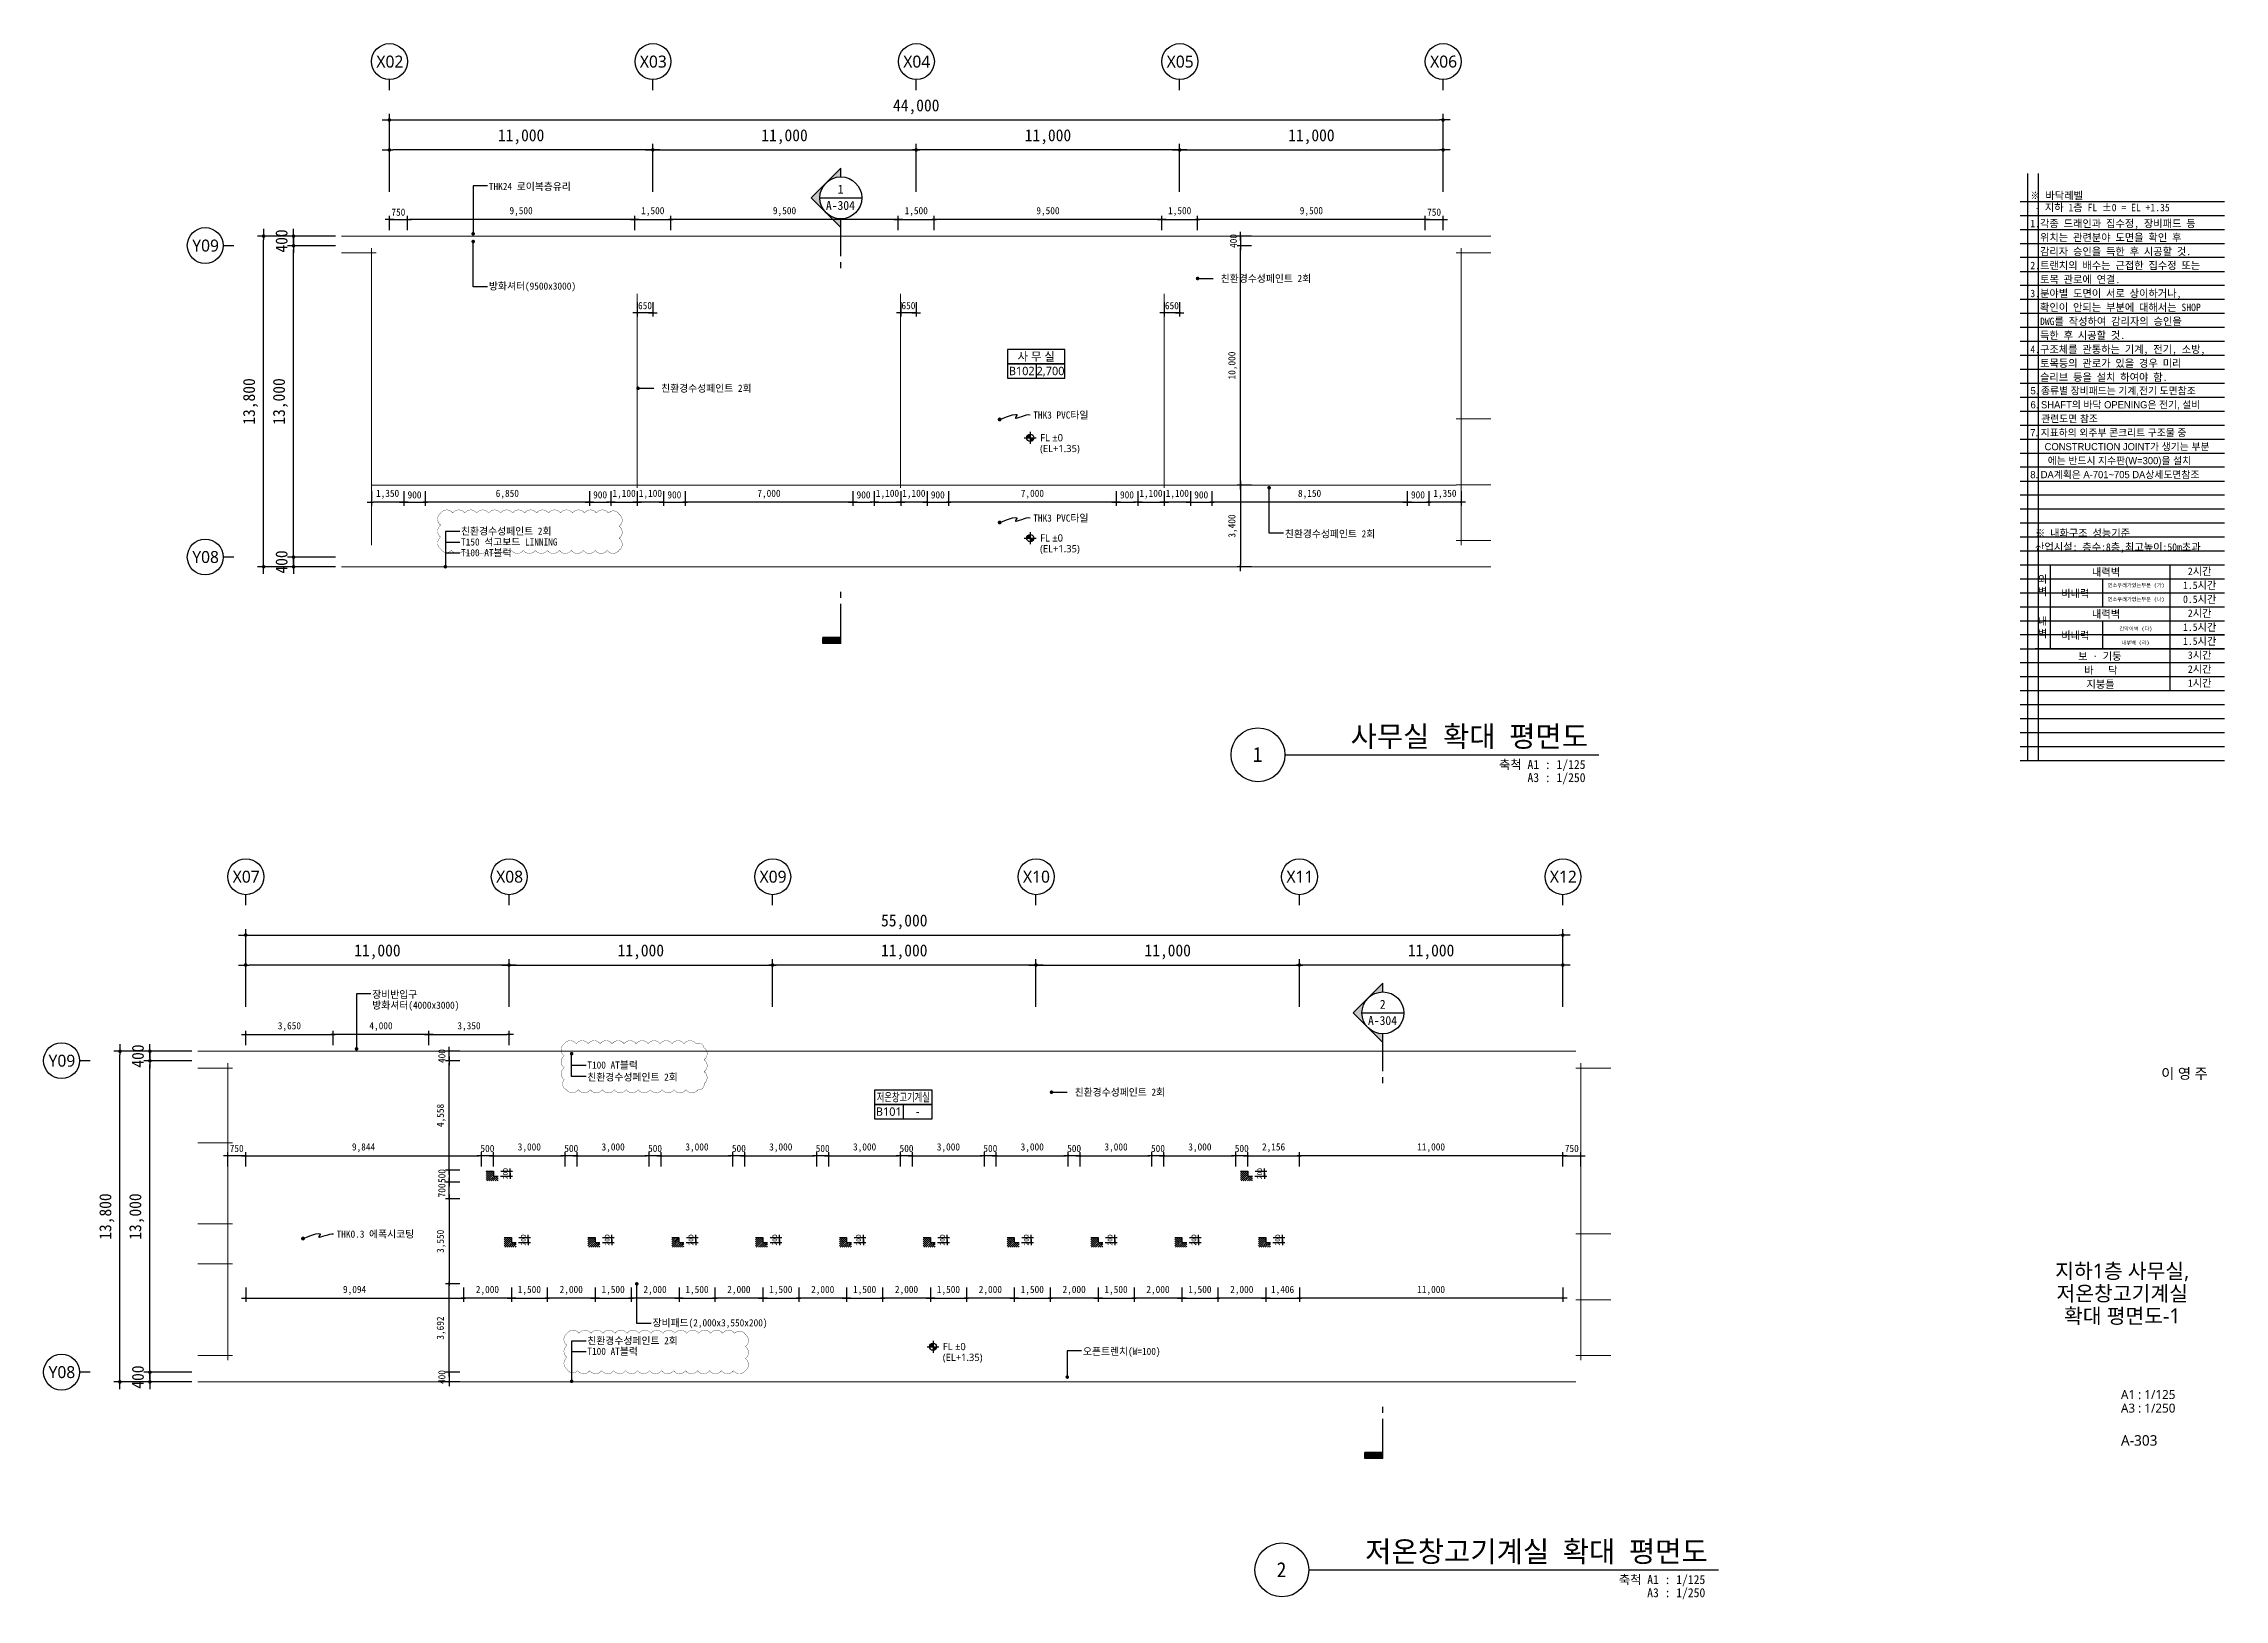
# Model space of a CAD drawing. Header units: inches. Extents: x 3675 to 732988, y -33059 to 70575.
# Drawn here: x 221925 to 312988, y 4384 to 69325 of the extents above; entities that cross this region are included whole.
import ezdxf
from ezdxf.enums import TextEntityAlignment as Align

# ---------------------------------------------------------------- set-up
doc = ezdxf.new("R2010")
doc.units = ezdxf.units.IN
doc.header["$MEASUREMENT"] = 0
doc.linetypes.add('CEN', pattern=[62, 60, -1, 0, -1])
doc.layers.get('0').update_dxf_attribs({"linetype": 'CONTINUOUS'})
for name, color, linetype, lineweight in [('A-AXIS-BUBL', 7, 'CONTINUOUS', 25), ('A-AXIS-LINE', 1, 'CEN', 15), ('A-BORD-TEXT', 3, 'CONTINUOUS', 25), ('A-DIMS', 7, 'CONTINUOUS', 25), ('A-MKXS-LEAD', 7, 'CONTINUOUS', 25), ('A-MKXS-MAK1', 3, 'CONTINUOUS', 25), ('A-MKXS-TEXT1', 3, 'CONTINUOUS', 25), ('A-MKXS-TEXT2', 7, 'CONTINUOUS', 25), ('A-MKXX-NAME', 3, 'CONTINUOUS', 25), ('A-MKXX-SYMB', 7, 'CONTINUOUS', 25), ('A-XXXX-HATC', 8, 'CONTINUOUS', 18), ('A-XXXX-SYMB', 7, 'CONTINUOUS', 25), ('A-XXXX-TXT1', 3, 'CONTINUOUS', 25), ('A-XXXX-TXT2', 3, 'CONTINUOUS', 25), ('REV-202205', 20, 'CONTINUOUS', 25)]:
    doc.layers.add(name, color=color, linetype=linetype, lineweight=lineweight)
doc.layers.add('A-XXXX-NPLT', color=144, linetype='CONTINUOUS', plot=False)
doc.layers.add('T', color=3, linetype='CONTINUOUS')
doc.styles.add('HY울릉도L', font='H2GTRE.TTF')
doc.styles.add('돋움체', font='')
doc.styles.add('돋음', font='')
doc.styles.add('맑은 고딕', font='malgun.ttf')
doc.styles.add('맑은고딕', font='malgun.ttf')
doc.styles.get('돋움체').set_extended_font_data('DotumChe')
doc.styles.get('돋음').set_extended_font_data('Dotum')
doc.dimstyles.new('CDIM', dxfattribs={"dimtxt": 2, "dimasz": 0.6, "dimexe": 1, "dimexo": 1, "dimgap": 1, "dimtad": 1, "dimdec": 0, "dimrnd": 0.5, "dimzin": 0, "dimdsep": 32, "dimlunit": 6, "dimtxsty": 'HY울릉도L', "dimblk1": '_CIDOT', "dimblk2": '_CIDOT', "dimsah": 1, "dimcen": 4.5, "dimclrd": 2, "dimclre": 2, "dimclrt": 7, "dimadec": 0, "dimazin": 0, "dimtfac": 1, "dimtdec": 0, "dimtix": 1, "dimtmove": 2, "dimatfit": 1, "dimldrblk": '_CIDOT', "dimfxl": 1, "dimtolj": 1, "dimtzin": 0, "dimlwd": -1, "dimarcsym": 0})

msp = doc.modelspace()

# ---------------------------------------------------------------- texts
at = {"layer": 'A-BORD-TEXT', "style": '맑은고딕'}
msp.add_text('이 영 주', height=437.5, dxfattribs=at).set_placement((312290.4, 26115.3), align=Align.RIGHT)
for s, p in [('지하1층 사무실,', (308721.9, 18090.6)), ('저온창고기계실', (308721.9, 17153.1)), ('확대 평면도-1', (308721.9, 16215.6))]:
    msp.add_text(s, height=625, dxfattribs=at).set_placement(p, align=Align.MIDDLE_CENTER)
at = {"layer": 'A-MKXS-TEXT1', "style": '돋움체'}
for s, p in [('THK24 로이복층유리', (240518.3, 63361.3)), ('방화셔터(9500x3000)', (240518.3, 59204.4)), ('THK3 PVC타일', (263249.8, 53822.4)), ('THK3 PVC타일', (263249.8, 49520.8)), ('T150 석고보드 LINNING', (239356, 48524.2)), ('친환경수성페인트 2회', (239356, 48974.2)), ('친환경수성페인트 2회', (273754.3, 48861.3)), ('T100 AT블럭', (239356, 48074.2)), ('장비반입구', (235647.7, 29636.3)), ('방화셔터(4000x3000)', (235647.7, 29186.3)), ('T100 AT블럭', (244629.5, 26688.3)), ('친환경수성페인트 2회', (244629.5, 26186.3)), ('THK0.3 에폭시코팅', (234158.9, 19630.9)), ('장비패드(2,000x3,550x200)', (247351, 15928.7)), ('T100 AT블럭', (244629.5, 14739.5)), ('친환경수성페인트 2회', (244629.5, 15183.2)), ('오픈트렌치(W=100)', (265325.6, 14736.3))]:
    msp.add_text(s, height=300, dxfattribs=at).set_placement(p, align=Align.MIDDLE_LEFT)
at = {"layer": 'A-MKXS-TEXT2', "style": '돋움체'}
for s, p in [('1', (255204.7, 63248.1)), ('A-304', (255197.4, 62568.2)), ('2', (277840.4, 29223.1)), ('A-304', (277833.1, 28543.2))]:
    msp.add_text(s, height=375, dxfattribs=at).set_placement(p, align=Align.MIDDLE)
at = {"layer": 'A-MKXX-NAME', "style": '돋움체'}
for s, p in [('※ 바닥레벨', (304884.8, 62826.6)), (' - 지하 1층 FL %%P0 = EL +1.35', (304884.8, 62326.6))]:
    msp.add_text(s, height=312.5, dxfattribs=at).set_placement(p)
at = {"layer": 'A-MKXX-NAME', "style": '맑은고딕'}
for s, p in [('사 무 실', (263373.2, 56260.4)), ('B102', (262769.4, 55660.4)), ('2,700', (263969.4, 55660.4)), ('B101', (257217.6, 24745.6)), ('-', (258417.6, 24745.6))]:
    msp.add_text(s, height=350, dxfattribs=at).set_placement(p, align=Align.MIDDLE_CENTER)
at = {"layer": 'A-MKXX-NAME', "style": '맑은고딕', "width": 0.7}
msp.add_text('저온창고기계실', height=350, dxfattribs=at).set_placement((257821.4, 25345.6), align=Align.MIDDLE_CENTER)
at = {"layer": 'A-XXXX-TXT1', "style": '돋움체'}
for s, p in [('사무실 확대 평면도', (286415.9, 39708.2)), ('저온창고기계실 확대 평면도', (291415.9, 5683.2))]:
    msp.add_text(s, height=875, dxfattribs=at).set_placement(p, align=Align.BOTTOM_RIGHT)
for s, p in [('1', (272617.8, 39650.8)), ('2', (273617.8, 5625.8))]:
    msp.add_text(s, height=625, dxfattribs=at).set_placement(p, align=Align.MIDDLE)
for s, p in [('축척 A1 : 1/125', (286310.5, 39422.2)), ('A3 : 1/250', (286310.5, 38874.9)), ('축척 A1 : 1/125', (291310.5, 5397.2)), ('A3 : 1/250', (291310.5, 4849.9))]:
    msp.add_text(s, height=375, dxfattribs=at).set_placement(p, align=Align.TOP_RIGHT)
at = {"layer": 'A-XXXX-TXT1', "style": '맑은고딕'}
for s, height, p in [('A1 : 1/125', 375, (308668.2, 12746.1)), ('A3 : 1/250', 375, (308668.2, 12179.2)), ('A-303', 437.5, (308668.2, 10799.7))]:
    msp.add_text(s, height=height, dxfattribs=at).set_placement(p)
at = {"layer": 'A-XXXX-TXT2', "ltscale": 0.2, "style": '맑은고딕'}
for s, p in [('X02', (236383.8, 68575.3)), ('X03', (247383.8, 68575.3)), ('X04', (258383.8, 68575.3)), ('X05', (269383.8, 68575.3)), ('X06', (280383.8, 68575.3)), ('Y09', (228688.9, 60895.2)), ('Y08', (228688.9, 47895.2)), ('X07', (230383.8, 34550.3)), ('X08', (241383.8, 34550.3)), ('X09', (252383.8, 34550.3)), ('X10', (263383.8, 34550.3)), ('X11', (274383.8, 34550.3)), ('X12', (285383.8, 34550.3)), ('Y09', (222688.9, 26870.2)), ('Y08', (222688.9, 13870.2))]:
    msp.add_text(s, height=500, dxfattribs=at).set_placement(p, align=Align.MIDDLE_CENTER)
at = {"layer": 'A-XXXX-TXT2'}
for s, height, style, p in [('1.각종 드래인과 집수정, 장비패드 등', 312.5, '돋움체', (304884.8, 61816.2)), ('  위치는 관련분야 도면을 확인 후', 312.5, '돋움체', (304884.8, 61232.8)), ('2.트랜치의 배수는 근접한 집수정 또는', 312.5, '돋움체', (304884.8, 60066.2)), ('  감리자 승인을 득한 후 시공할 것.', 312.5, '돋움체', (304884.8, 60649.5)), ('친환경수성페인트 2회', 300, '돋움체', (271078.5, 59522.4)), ('  토목 관로에 연결.', 312.5, '돋움체', (304884.8, 59482.8)), ('3.분야별 도면이 서로 상이하거나, ', 312.5, '돋움체', (304884.8, 58899.5)), ('  확인이 안되는 부분에 대해서는 SHOP', 312.5, '돋움체', (304884.8, 58316.2)), ('  DWG를 작성하여 감리자의 승인을', 312.5, '돋움체', (304884.8, 57732.8)), ('4.구조체를 관통하는 기계, 전기, 소방,', 312.5, '돋움체', (304884.8, 56566.2)), ('  득한 후 시공할 것.', 312.5, '돋움체', (304884.8, 57149.5)), ('  토목등의 관로가 있을 경우 미리', 312.5, '돋움체', (304884.8, 55982.8)), ('  슬리브 등을 설치 하여야 함.', 312.5, '돋움체', (304884.8, 55399.5)), ('친환경수성페인트 2회', 300, '돋움체', (247711.8, 54939.1)), ('FL %%P0', 300, '맑은고딕', (263535.4, 52875.1)), ('(EL+1.35)', 300, '맑은고딕', (263535.4, 52425.1)), ('(EL+1.35)', 300, '맑은고딕', (263535.4, 48241.2)), ('FL %%P0', 300, '맑은고딕', (263535.4, 48691.2)), ('산업시설: 층수:8층,최고높이:50m초과', 312.5, '돋움체', (305081.3, 48309.4)), ('※ 내화구조 성능기준', 312.5, '돋움체', (305081.3, 48892.7)), ('친환경수성페인트 2회', 300, '돋움체', (264978.5, 25554.3)), ('(EL+1.35)', 300, '맑은고딕', (259474, 14486.8)), ('FL %%P0', 300, '맑은고딕', (259474, 14936.8))]:
    msp.add_text(s, height=height, dxfattribs=dict(at, style=style)).set_placement(p, align=Align.MIDDLE_LEFT)
at = {"layer": 'A-XXXX-TXT2', "style": '돋움체'}
for s, height, p in [('내력벽', 312.5, (308045.9, 47267.7)), ('2시간', 312.5, (311956.3, 47299)), ('비내력', 312.5, (306764.7, 46371.9)), ('연소우려가있는부분 (가)', 156.25, (309301.3, 46715.6)), ('1.5시간', 312.5, (311956.3, 46715.6)), ('내력벽', 312.5, (308045.9, 45517.7)), ('연소우려가없는부분 (나)', 156.25, (309301.3, 46132.3)), ('0.5시간', 312.5, (311956.3, 46132.3)), ('2시간', 312.5, (311956.3, 45549)), ('비내력', 312.5, (306764.7, 44621.9)), ('간막이벽 (다)', 156.25, (309289.1, 44903.1)), ('1.5시간', 312.5, (311956.3, 44965.6)), ('보 · 기둥', 312.5, (307789.4, 43752.1)), ('내부벽 (라)', 156.25, (309274.2, 44319.8)), ('1.5시간', 312.5, (311956.3, 44382.3)), ('3시간', 312.5, (311956.3, 43799)), ('바   닥', 312.5, (307829, 43168.8)), ('2시간', 312.5, (311956.3, 43215.6)), ('1시간', 312.5, (311956.3, 42632.3)), ('지붕틀', 312.5, (307817.1, 42585.4))]:
    msp.add_text(s, height=height, dxfattribs=at).set_placement(p, align=Align.MIDDLE_CENTER)
at = {"layer": 'A-XXXX-TXT2', "char_height": 312.5, "attachment_point": 5, "style": '맑은 고딕'}
for s, width, insert in [('{\\fDotumChe|b0|i0|c129|p49;외\\P벽}', 996.018, (305393.1, 46689.4)), ('{\\fDotumChe|b0|i0|c129|p49;내\\P벽}', 1000, (305393.8, 44939.4))]:
    msp.add_mtext_dynamic_manual_height_columns(s, width=width, gutter_width=5000, heights=[0], dxfattribs=dict(at, insert=insert))
at = {"layer": 'T', "style": '돋음'}
for s, p in [('5. 종류별 장비패드는 기계,전기 도면참조', (304893.8, 54684.9)), ('6. SHAFT의 바닥 OPENING은 전기, 설비', (304893.8, 54101.6)), ('   관련도면 참조', (305012.4, 53518.3)), ('7. 지표하의 외주부 콘크리트 구조물 중 ', (304881.4, 52934.9)), ('    CONSTRUCTION JOINT가 생기는 부분', (305045.2, 52351.6)), ('에는 반드시 지수판(W=300)을 설치', (305613.1, 51768.3)), ('8. DA계획은 A-701~705 DA상세도면참조 ', (304881.4, 51184.9))]:
    msp.add_text(s, height=300, dxfattribs=at).set_placement(p)

# ---------------------------------------------------------------- blocks, each defined once
blk = doc.blocks.new('NOTE')
at = {"layer": 'A-XXXX-NPLT'}
for p, q in [((1010660, 179733), (1010660, 175813)), ((1010734, 175813), (1010734, 179733)), ((1010610, 179546), (1011975, 179546)), ((1010610, 179453), (1011975, 179453)), ((1010610, 179359), (1011975, 179359)), ((1010610, 179266), (1011975, 179266)), ((1010610, 179173), (1011975, 179173)), ((1010610, 179079), (1011975, 179079)), ((1010610, 178986), (1011975, 178986)), ((1010610, 178893), (1011975, 178893)), ((1010610, 178799), (1011975, 178799)), ((1010610, 178706), (1011975, 178706)), ((1010610, 178613), (1011975, 178613)), ((1010610, 178519), (1011975, 178519)), ((1010610, 178426), (1011975, 178426)), ((1010610, 178333), (1011975, 178333)), ((1010610, 178239), (1011975, 178239)), ((1010610, 178146), (1011975, 178146)), ((1010610, 178053), (1011975, 178053)), ((1010610, 177959), (1011975, 177959)), ((1010610, 177866), (1011975, 177866)), ((1010610, 177773), (1011975, 177773)), ((1010610, 177679), (1011975, 177679)), ((1010610, 177586), (1011975, 177586)), ((1010610, 177493), (1011975, 177493)), ((1010610, 177399), (1011975, 177399)), ((1010610, 177306), (1011975, 177306)), ((1010610, 177213), (1011975, 177213)), ((1010610, 177119), (1011975, 177119)), ((1010610, 177026), (1011975, 177026)), ((1010610, 176933), (1011975, 176933)), ((1010610, 176839), (1011975, 176839)), ((1010610, 176746), (1011975, 176746)), ((1010610, 176653), (1011975, 176653)), ((1010610, 176559), (1011975, 176559)), ((1010610, 176466), (1011975, 176466)), ((1010610, 176373), (1011975, 176373)), ((1010610, 176279), (1011975, 176279)), ((1010610, 176186), (1011975, 176186)), ((1010610, 176093), (1011975, 176093)), ((1010610, 175999), (1011975, 175999)), ((1010610, 175906), (1011975, 175906)), ((1010610, 175813), (1011975, 175813))]:
    blk.add_line(p, q, dxfattribs=at)
blk = doc.blocks.new('_CIDOT')
at = {"color": 0, "linetype": 'ByBlock'}
blk.add_line((2, 0), (-1, 0), dxfattribs=at)
at = {"color": 0, "linetype": 'ByBlock', "const_width": 0.5}
blk.add_lwpolyline([(-0.25, 0, 1), (0.25, 0, 1)], format="xyb", close=True, dxfattribs=at)
blk = doc.blocks.new('*D308')
at = {"layer": 'A-DIMS', "lineweight": -2, "transparency": 16777216}
for p, q in [((236363, 63138), (236363, 65138)), ((247363, 63138), (247363, 65138))]:
    blk.add_line(p, q, dxfattribs=at)
at = {"layer": 'A-DIMS', "transparency": 16777216}
blk.add_line((247213, 64888), (236513, 64888), dxfattribs=at)
at = {"layer": 'A-DIMS', "transparency": 16777216, "xscale": 150, "yscale": 150, "zscale": 150, "rotation": 180}
blk.add_blockref('_CIDOT', (236363, 64888), dxfattribs=at)
at = {"layer": 'A-DIMS', "transparency": 16777216, "xscale": 150, "yscale": 150, "zscale": 150}
blk.add_blockref('_CIDOT', (247363, 64888), dxfattribs=at)
at = {"layer": 'A-DIMS', "color": 3, "transparency": 16777216, "insert": (241863, 65435), "char_height": 500, "attachment_point": 5, "style": '돋움체'}
blk.add_mtext('\\A1;11,000', dxfattribs=at)
blk = doc.blocks.new('*D309')
at = {"layer": 'A-DIMS', "lineweight": -2, "transparency": 16777216}
for p, q in [((236363, 63138), (236363, 66388)), ((280363, 63138), (280363, 66388))]:
    blk.add_line(p, q, dxfattribs=at)
at = {"layer": 'A-DIMS', "transparency": 16777216}
blk.add_line((236513, 66138), (280213, 66138), dxfattribs=at)
at = {"layer": 'A-DIMS', "transparency": 16777216, "xscale": 150, "yscale": 150, "zscale": 150, "rotation": 180}
blk.add_blockref('_CIDOT', (236363, 66138), dxfattribs=at)
at = {"layer": 'A-DIMS', "transparency": 16777216, "xscale": 150, "yscale": 150, "zscale": 150}
blk.add_blockref('_CIDOT', (280363, 66138), dxfattribs=at)
at = {"layer": 'A-DIMS', "color": 3, "transparency": 16777216, "insert": (258363, 66685), "char_height": 500, "attachment_point": 5, "style": '돋움체'}
blk.add_mtext('\\A1;44,000', dxfattribs=at)
blk = doc.blocks.new('*D310')
at = {"layer": 'A-DIMS', "lineweight": -2, "transparency": 16777216}
for p, q in [((247363, 63138), (247363, 65138)), ((258363, 63138), (258363, 65138))]:
    blk.add_line(p, q, dxfattribs=at)
at = {"layer": 'A-DIMS', "transparency": 16777216}
blk.add_line((247513, 64888), (258213, 64888), dxfattribs=at)
at = {"layer": 'A-DIMS', "transparency": 16777216, "xscale": 150, "yscale": 150, "zscale": 150, "rotation": 180}
blk.add_blockref('_CIDOT', (247363, 64888), dxfattribs=at)
at = {"layer": 'A-DIMS', "transparency": 16777216, "xscale": 150, "yscale": 150, "zscale": 150}
blk.add_blockref('_CIDOT', (258363, 64888), dxfattribs=at)
at = {"layer": 'A-DIMS', "color": 3, "transparency": 16777216, "insert": (252863, 65435), "char_height": 500, "attachment_point": 5, "style": '돋움체'}
blk.add_mtext('\\A1;11,000', dxfattribs=at)
blk = doc.blocks.new('*D312')
at = {"layer": 'A-DIMS', "lineweight": -2, "transparency": 16777216}
for p, q in [((269363, 63138), (269363, 65138)), ((280363, 63138), (280363, 65138))]:
    blk.add_line(p, q, dxfattribs=at)
at = {"layer": 'A-DIMS', "transparency": 16777216}
blk.add_line((269513, 64888), (280213, 64888), dxfattribs=at)
at = {"layer": 'A-DIMS', "transparency": 16777216, "xscale": 150, "yscale": 150, "zscale": 150, "rotation": 180}
blk.add_blockref('_CIDOT', (269363, 64888), dxfattribs=at)
at = {"layer": 'A-DIMS', "transparency": 16777216, "xscale": 150, "yscale": 150, "zscale": 150}
blk.add_blockref('_CIDOT', (280363, 64888), dxfattribs=at)
at = {"layer": 'A-DIMS', "color": 3, "transparency": 16777216, "insert": (274863, 65435), "char_height": 500, "attachment_point": 5, "style": '돋움체'}
blk.add_mtext('\\A1;11,000', dxfattribs=at)
blk = doc.blocks.new('*D311')
at = {"layer": 'A-DIMS', "lineweight": -2, "transparency": 16777216}
for p, q in [((258363, 63138), (258363, 65138)), ((269363, 63138), (269363, 65138))]:
    blk.add_line(p, q, dxfattribs=at)
at = {"layer": 'A-DIMS', "transparency": 16777216}
blk.add_line((269213, 64888), (258513, 64888), dxfattribs=at)
at = {"layer": 'A-DIMS', "transparency": 16777216, "xscale": 150, "yscale": 150, "zscale": 150, "rotation": 180}
blk.add_blockref('_CIDOT', (258363, 64888), dxfattribs=at)
at = {"layer": 'A-DIMS', "transparency": 16777216, "xscale": 150, "yscale": 150, "zscale": 150}
blk.add_blockref('_CIDOT', (269363, 64888), dxfattribs=at)
at = {"layer": 'A-DIMS', "color": 3, "transparency": 16777216, "insert": (263863, 65435), "char_height": 500, "attachment_point": 5, "style": '돋움체'}
blk.add_mtext('\\A1;11,000', dxfattribs=at)
blk = doc.blocks.new('*D316')
at = {"layer": 'A-DIMS', "lineweight": -2, "transparency": 16777216}
for p, q in [((230363, 29113), (230363, 31113)), ((241363, 29113), (241363, 31113))]:
    blk.add_line(p, q, dxfattribs=at)
at = {"layer": 'A-DIMS', "transparency": 16777216}
blk.add_line((241213, 30863), (230513, 30863), dxfattribs=at)
at = {"layer": 'A-DIMS', "transparency": 16777216, "xscale": 150, "yscale": 150, "zscale": 150, "rotation": 180}
blk.add_blockref('_CIDOT', (230363, 30863), dxfattribs=at)
at = {"layer": 'A-DIMS', "transparency": 16777216, "xscale": 150, "yscale": 150, "zscale": 150}
blk.add_blockref('_CIDOT', (241363, 30863), dxfattribs=at)
at = {"layer": 'A-DIMS', "color": 3, "transparency": 16777216, "insert": (235863, 31410), "char_height": 500, "attachment_point": 5, "style": '돋움체'}
blk.add_mtext('\\A1;11,000', dxfattribs=at)
blk = doc.blocks.new('*D317')
at = {"layer": 'A-DIMS', "lineweight": -2, "transparency": 16777216}
for p, q in [((230363, 29113), (230363, 32363)), ((285363, 29113), (285363, 32363))]:
    blk.add_line(p, q, dxfattribs=at)
at = {"layer": 'A-DIMS', "transparency": 16777216}
blk.add_line((230513, 32113), (285213, 32113), dxfattribs=at)
at = {"layer": 'A-DIMS', "transparency": 16777216, "xscale": 150, "yscale": 150, "zscale": 150, "rotation": 180}
blk.add_blockref('_CIDOT', (230363, 32113), dxfattribs=at)
at = {"layer": 'A-DIMS', "transparency": 16777216, "xscale": 150, "yscale": 150, "zscale": 150}
blk.add_blockref('_CIDOT', (285363, 32113), dxfattribs=at)
at = {"layer": 'A-DIMS', "color": 3, "transparency": 16777216, "insert": (257863, 32660), "char_height": 500, "attachment_point": 5, "style": '돋움체'}
blk.add_mtext('\\A1;55,000', dxfattribs=at)
blk = doc.blocks.new('*D313')
at = {"layer": 'A-DIMS', "lineweight": -2, "transparency": 16777216}
for p, q in [((241363, 29113), (241363, 31113)), ((252363, 29113), (252363, 31113))]:
    blk.add_line(p, q, dxfattribs=at)
at = {"layer": 'A-DIMS', "transparency": 16777216}
blk.add_line((241513, 30863), (252213, 30863), dxfattribs=at)
at = {"layer": 'A-DIMS', "transparency": 16777216, "xscale": 150, "yscale": 150, "zscale": 150, "rotation": 180}
blk.add_blockref('_CIDOT', (241363, 30863), dxfattribs=at)
at = {"layer": 'A-DIMS', "transparency": 16777216, "xscale": 150, "yscale": 150, "zscale": 150}
blk.add_blockref('_CIDOT', (252363, 30863), dxfattribs=at)
at = {"layer": 'A-DIMS', "color": 3, "transparency": 16777216, "insert": (246863, 31410), "char_height": 500, "attachment_point": 5, "style": '돋움체'}
blk.add_mtext('\\A1;11,000', dxfattribs=at)
blk = doc.blocks.new('*D314')
at = {"layer": 'A-DIMS', "lineweight": -2, "transparency": 16777216}
for p, q in [((263363, 29113), (263363, 31113)), ((274363, 29113), (274363, 31113))]:
    blk.add_line(p, q, dxfattribs=at)
at = {"layer": 'A-DIMS', "transparency": 16777216}
blk.add_line((263513, 30863), (274213, 30863), dxfattribs=at)
at = {"layer": 'A-DIMS', "transparency": 16777216, "xscale": 150, "yscale": 150, "zscale": 150, "rotation": 180}
blk.add_blockref('_CIDOT', (263363, 30863), dxfattribs=at)
at = {"layer": 'A-DIMS', "transparency": 16777216, "xscale": 150, "yscale": 150, "zscale": 150}
blk.add_blockref('_CIDOT', (274363, 30863), dxfattribs=at)
at = {"layer": 'A-DIMS', "color": 3, "transparency": 16777216, "insert": (268863, 31410), "char_height": 500, "attachment_point": 5, "style": '돋움체'}
blk.add_mtext('\\A1;11,000', dxfattribs=at)
blk = doc.blocks.new('*D315')
at = {"layer": 'A-DIMS', "lineweight": -2, "transparency": 16777216}
for p, q in [((252363, 29113), (252363, 31113)), ((263363, 29113), (263363, 31113))]:
    blk.add_line(p, q, dxfattribs=at)
at = {"layer": 'A-DIMS', "transparency": 16777216}
blk.add_line((263213, 30863), (252513, 30863), dxfattribs=at)
at = {"layer": 'A-DIMS', "transparency": 16777216, "xscale": 150, "yscale": 150, "zscale": 150, "rotation": 180}
blk.add_blockref('_CIDOT', (252363, 30863), dxfattribs=at)
at = {"layer": 'A-DIMS', "transparency": 16777216, "xscale": 150, "yscale": 150, "zscale": 150}
blk.add_blockref('_CIDOT', (263363, 30863), dxfattribs=at)
at = {"layer": 'A-DIMS', "color": 3, "transparency": 16777216, "insert": (257863, 31410), "char_height": 500, "attachment_point": 5, "style": '돋움체'}
blk.add_mtext('\\A1;11,000', dxfattribs=at)
blk = doc.blocks.new('*D329')
at = {"layer": 'A-DIMS', "lineweight": -2, "transparency": 16777216}
for p, q in [((274363, 29113), (274363, 31113)), ((285363, 29113), (285363, 31113))]:
    blk.add_line(p, q, dxfattribs=at)
at = {"layer": 'A-DIMS', "transparency": 16777216}
blk.add_line((285213, 30863), (274513, 30863), dxfattribs=at)
at = {"layer": 'A-DIMS', "transparency": 16777216, "xscale": 150, "yscale": 150, "zscale": 150, "rotation": 180}
blk.add_blockref('_CIDOT', (274363, 30863), dxfattribs=at)
at = {"layer": 'A-DIMS', "transparency": 16777216, "xscale": 150, "yscale": 150, "zscale": 150}
blk.add_blockref('_CIDOT', (285363, 30863), dxfattribs=at)
at = {"layer": 'A-DIMS', "color": 3, "transparency": 16777216, "insert": (279863, 31410), "char_height": 500, "attachment_point": 5, "style": '돋움체'}
blk.add_mtext('\\A1;11,000', dxfattribs=at)
blk = doc.blocks.new('*D339')
at = {"layer": 'A-DIMS', "lineweight": -2, "transparency": 16777216}
for p, q in [((228113, 27263), (224863, 27263)), ((228113, 13463), (224863, 13463))]:
    blk.add_line(p, q, dxfattribs=at)
at = {"layer": 'A-DIMS', "transparency": 16777216}
blk.add_line((225113, 13613), (225113, 27113), dxfattribs=at)
at = {"layer": 'A-DIMS', "transparency": 16777216, "xscale": 150, "yscale": 150, "zscale": 150}
for p, rotation in [((225113, 27263), 90), ((225113, 13463), 270)]:
    blk.add_blockref('_CIDOT', p, dxfattribs=dict(at, rotation=rotation))
at = {"layer": 'A-DIMS', "color": 3, "transparency": 16777216, "insert": (224565, 20363), "char_height": 500, "attachment_point": 5, "rotation": 90, "style": '돋움체'}
blk.add_mtext('\\A1;13,800', dxfattribs=at)
blk = doc.blocks.new('*D338')
at = {"layer": 'A-DIMS', "lineweight": -2, "transparency": 16777216}
for p, q in [((228113, 26863), (226113, 26863)), ((228113, 13863), (226113, 13863))]:
    blk.add_line(p, q, dxfattribs=at)
at = {"layer": 'A-DIMS', "transparency": 16777216}
blk.add_line((226363, 14013), (226363, 26713), dxfattribs=at)
at = {"layer": 'A-DIMS', "transparency": 16777216, "xscale": 150, "yscale": 150, "zscale": 150}
for p, rotation in [((226363, 26863), 90), ((226363, 13863), 270)]:
    blk.add_blockref('_CIDOT', p, dxfattribs=dict(at, rotation=rotation))
at = {"layer": 'A-DIMS', "color": 3, "transparency": 16777216, "insert": (225815, 20363), "char_height": 500, "attachment_point": 5, "rotation": 90, "style": '돋움체'}
blk.add_mtext('\\A1;13,000', dxfattribs=at)
blk = doc.blocks.new('*D340')
at = {"layer": 'A-DIMS', "transparency": 16777216}
for p, q in [((226363, 27413), (226363, 27563)), ((226363, 27263), (226363, 26863)), ((226363, 26713), (226363, 26563))]:
    blk.add_line(p, q, dxfattribs=at)
at = {"layer": 'A-DIMS', "lineweight": -2, "transparency": 16777216}
for p, q in [((228113, 27263), (226113, 27263)), ((228113, 26863), (226113, 26863))]:
    blk.add_line(p, q, dxfattribs=at)
at = {"layer": 'A-DIMS', "transparency": 16777216, "xscale": 150, "yscale": 150, "zscale": 150}
for p, rotation in [((226363, 27263), 270), ((226363, 26863), 90)]:
    blk.add_blockref('_CIDOT', p, dxfattribs=dict(at, rotation=rotation))
at = {"layer": 'A-DIMS', "color": 3, "transparency": 16777216, "insert": (225862, 27063), "char_height": 500, "attachment_point": 5, "rotation": 90, "style": '돋움체'}
blk.add_mtext('\\A1;400', dxfattribs=at)
blk = doc.blocks.new('*D341')
at = {"layer": 'A-DIMS', "lineweight": -2, "transparency": 16777216}
for p, q in [((228113, 13863), (226113, 13863)), ((228113, 13463), (226113, 13463))]:
    blk.add_line(p, q, dxfattribs=at)
at = {"layer": 'A-DIMS', "transparency": 16777216}
for p, q in [((226363, 14013), (226363, 14163)), ((226363, 13863), (226363, 13463)), ((226363, 13313), (226363, 13163))]:
    blk.add_line(p, q, dxfattribs=at)
at = {"layer": 'A-DIMS', "transparency": 16777216, "xscale": 150, "yscale": 150, "zscale": 150}
for p, rotation in [((226363, 13863), 270), ((226363, 13463), 90)]:
    blk.add_blockref('_CIDOT', p, dxfattribs=dict(at, rotation=rotation))
at = {"layer": 'A-DIMS', "color": 3, "transparency": 16777216, "insert": (225862, 13663), "char_height": 500, "attachment_point": 5, "rotation": 90, "style": '돋움체'}
blk.add_mtext('\\A1;400', dxfattribs=at)
blk = doc.blocks.new('*D343')
at = {"layer": 'A-DIMS', "lineweight": -2, "transparency": 16777216}
for p, q in [((234113, 61288), (230863, 61288)), ((234113, 47488), (230863, 47488))]:
    blk.add_line(p, q, dxfattribs=at)
at = {"layer": 'A-DIMS', "transparency": 16777216}
blk.add_line((231113, 47638), (231113, 61138), dxfattribs=at)
at = {"layer": 'A-DIMS', "transparency": 16777216, "xscale": 150, "yscale": 150, "zscale": 150}
for p, rotation in [((231113, 61288), 90), ((231113, 47488), 270)]:
    blk.add_blockref('_CIDOT', p, dxfattribs=dict(at, rotation=rotation))
at = {"layer": 'A-DIMS', "color": 3, "transparency": 16777216, "insert": (230565, 54388), "char_height": 500, "attachment_point": 5, "rotation": 90, "style": '돋움체'}
blk.add_mtext('\\A1;13,800', dxfattribs=at)
blk = doc.blocks.new('*D342')
at = {"layer": 'A-DIMS', "lineweight": -2, "transparency": 16777216}
for p, q in [((234113, 60888), (232113, 60888)), ((234113, 47888), (232113, 47888))]:
    blk.add_line(p, q, dxfattribs=at)
at = {"layer": 'A-DIMS', "transparency": 16777216}
blk.add_line((232363, 48038), (232363, 60738), dxfattribs=at)
at = {"layer": 'A-DIMS', "transparency": 16777216, "xscale": 150, "yscale": 150, "zscale": 150}
for p, rotation in [((232363, 60888), 90), ((232363, 47888), 270)]:
    blk.add_blockref('_CIDOT', p, dxfattribs=dict(at, rotation=rotation))
at = {"layer": 'A-DIMS', "color": 3, "transparency": 16777216, "insert": (231815, 54388), "char_height": 500, "attachment_point": 5, "rotation": 90, "style": '돋움체'}
blk.add_mtext('\\A1;13,000', dxfattribs=at)
blk = doc.blocks.new('*D344')
at = {"layer": 'A-DIMS', "lineweight": -2, "transparency": 16777216}
for p, q in [((234113, 61288), (232113, 61288)), ((234113, 60888), (232113, 60888))]:
    blk.add_line(p, q, dxfattribs=at)
at = {"layer": 'A-DIMS', "transparency": 16777216}
for p, q in [((232363, 61438), (232363, 61588)), ((232363, 61288), (232363, 60888)), ((232363, 60738), (232363, 60588))]:
    blk.add_line(p, q, dxfattribs=at)
at = {"layer": 'A-DIMS', "transparency": 16777216, "xscale": 150, "yscale": 150, "zscale": 150}
for p, rotation in [((232363, 61288), 270), ((232363, 60888), 90)]:
    blk.add_blockref('_CIDOT', p, dxfattribs=dict(at, rotation=rotation))
at = {"layer": 'A-DIMS', "color": 3, "transparency": 16777216, "insert": (231862, 61088), "char_height": 500, "attachment_point": 5, "rotation": 90, "style": '돋움체'}
blk.add_mtext('\\A1;400', dxfattribs=at)
blk = doc.blocks.new('*D345')
at = {"layer": 'A-DIMS', "lineweight": -2, "transparency": 16777216}
for p, q in [((234113, 47888), (232113, 47888)), ((234113, 47488), (232113, 47488))]:
    blk.add_line(p, q, dxfattribs=at)
at = {"layer": 'A-DIMS', "transparency": 16777216}
for p, q in [((232363, 48038), (232363, 48188)), ((232363, 47888), (232363, 47488)), ((232363, 47338), (232363, 47188))]:
    blk.add_line(p, q, dxfattribs=at)
at = {"layer": 'A-DIMS', "transparency": 16777216, "xscale": 150, "yscale": 150, "zscale": 150}
for p, rotation in [((232363, 47888), 270), ((232363, 47488), 90)]:
    blk.add_blockref('_CIDOT', p, dxfattribs=dict(at, rotation=rotation))
at = {"layer": 'A-DIMS', "color": 3, "transparency": 16777216, "insert": (231862, 47688), "char_height": 500, "attachment_point": 5, "rotation": 90, "style": '돋움체'}
blk.add_mtext('\\A1;400', dxfattribs=at)
blk = doc.blocks.new('*D356')
at = {"layer": 'A-DIMS', "lineweight": -2, "transparency": 16777216}
for p, q in [((239307, 21105), (238707, 21105)), ((239307, 17555), (238707, 17555))]:
    blk.add_line(p, q, dxfattribs=at)
at = {"layer": 'A-DIMS', "transparency": 16777216}
blk.add_line((238857, 21015), (238857, 17645), dxfattribs=at)
at = {"layer": 'A-DIMS', "transparency": 16777216, "xscale": 90, "yscale": 90, "zscale": 90}
for p, rotation in [((238857, 21105), 90), ((238857, 17555), 270)]:
    blk.add_blockref('_CIDOT', p, dxfattribs=dict(at, rotation=rotation))
at = {"layer": 'A-DIMS', "color": 3, "transparency": 16777216, "insert": (238528, 19330), "char_height": 300, "attachment_point": 5, "rotation": 90, "style": '돋움체'}
blk.add_mtext('\\A1;3,550', dxfattribs=at)
blk = doc.blocks.new('*D354')
at = {"layer": 'A-DIMS', "lineweight": -2, "transparency": 16777216}
for p, q in [((239307, 17555), (238707, 17555)), ((239307, 13863), (238707, 13863))]:
    blk.add_line(p, q, dxfattribs=at)
at = {"layer": 'A-DIMS', "transparency": 16777216}
blk.add_line((238857, 13953), (238857, 17465), dxfattribs=at)
at = {"layer": 'A-DIMS', "transparency": 16777216, "xscale": 90, "yscale": 90, "zscale": 90}
for p, rotation in [((238857, 17555), 90), ((238857, 13863), 270)]:
    blk.add_blockref('_CIDOT', p, dxfattribs=dict(at, rotation=rotation))
at = {"layer": 'A-DIMS', "color": 3, "transparency": 16777216, "insert": (238528, 15709), "char_height": 300, "attachment_point": 5, "rotation": 90, "style": '돋움체'}
blk.add_mtext('\\A1;3,692', dxfattribs=at)
blk = doc.blocks.new('*D355')
at = {"layer": 'A-DIMS', "transparency": 16777216}
for p, q in [((238857, 27353), (238857, 27443)), ((238857, 26863), (238857, 27263)), ((238857, 26773), (238857, 26683))]:
    blk.add_line(p, q, dxfattribs=at)
at = {"layer": 'A-DIMS', "lineweight": -2, "transparency": 16777216}
for p, q in [((239307, 27263), (238707, 27263)), ((239307, 26863), (238707, 26863))]:
    blk.add_line(p, q, dxfattribs=at)
at = {"layer": 'A-DIMS', "transparency": 16777216, "xscale": 90, "yscale": 90, "zscale": 90}
for p, rotation in [((238857, 27263), 270), ((238857, 26863), 90)]:
    blk.add_blockref('_CIDOT', p, dxfattribs=dict(at, rotation=rotation))
at = {"layer": 'A-DIMS', "color": 3, "transparency": 16777216, "insert": (238556, 27063), "char_height": 300, "attachment_point": 5, "rotation": 90, "style": '돋움체'}
blk.add_mtext('\\A1;400', dxfattribs=at)
blk = doc.blocks.new('*D357')
at = {"layer": 'A-DIMS', "lineweight": -2, "transparency": 16777216}
for p, q in [((230363, 27513), (230363, 28113)), ((234013, 27513), (234013, 28113))]:
    blk.add_line(p, q, dxfattribs=at)
at = {"layer": 'A-DIMS', "transparency": 16777216}
blk.add_line((230453, 27963), (233923, 27963), dxfattribs=at)
at = {"layer": 'A-DIMS', "transparency": 16777216, "xscale": 90, "yscale": 90, "zscale": 90, "rotation": 180}
blk.add_blockref('_CIDOT', (230363, 27963), dxfattribs=at)
at = {"layer": 'A-DIMS', "transparency": 16777216, "xscale": 90, "yscale": 90, "zscale": 90}
blk.add_blockref('_CIDOT', (234013, 27963), dxfattribs=at)
at = {"layer": 'A-DIMS', "color": 3, "transparency": 16777216, "insert": (232188, 28291), "char_height": 300, "attachment_point": 5, "style": '돋움체'}
blk.add_mtext('\\A1;3,650', dxfattribs=at)
blk = doc.blocks.new('*D358')
at = {"layer": 'A-DIMS', "lineweight": -2, "transparency": 16777216}
for p, q in [((234013, 27513), (234013, 28113)), ((238013, 27513), (238013, 28113))]:
    blk.add_line(p, q, dxfattribs=at)
at = {"layer": 'A-DIMS', "transparency": 16777216}
blk.add_line((237923, 27963), (234103, 27963), dxfattribs=at)
at = {"layer": 'A-DIMS', "transparency": 16777216, "xscale": 90, "yscale": 90, "zscale": 90, "rotation": 180}
blk.add_blockref('_CIDOT', (234013, 27963), dxfattribs=at)
at = {"layer": 'A-DIMS', "transparency": 16777216, "xscale": 90, "yscale": 90, "zscale": 90}
blk.add_blockref('_CIDOT', (238013, 27963), dxfattribs=at)
at = {"layer": 'A-DIMS', "color": 3, "transparency": 16777216, "insert": (236013, 28291), "char_height": 300, "attachment_point": 5, "style": '돋움체'}
blk.add_mtext('\\A1;4,000', dxfattribs=at)
blk = doc.blocks.new('*D359')
at = {"layer": 'A-DIMS', "lineweight": -2, "transparency": 16777216}
for p, q in [((238013, 27513), (238013, 28113)), ((241363, 27513), (241363, 28113))]:
    blk.add_line(p, q, dxfattribs=at)
at = {"layer": 'A-DIMS', "transparency": 16777216}
blk.add_line((238103, 27963), (241273, 27963), dxfattribs=at)
at = {"layer": 'A-DIMS', "transparency": 16777216, "xscale": 90, "yscale": 90, "zscale": 90, "rotation": 180}
blk.add_blockref('_CIDOT', (238013, 27963), dxfattribs=at)
at = {"layer": 'A-DIMS', "transparency": 16777216, "xscale": 90, "yscale": 90, "zscale": 90}
blk.add_blockref('_CIDOT', (241363, 27963), dxfattribs=at)
at = {"layer": 'A-DIMS', "color": 3, "transparency": 16777216, "insert": (239688, 28291), "char_height": 300, "attachment_point": 5, "style": '돋움체'}
blk.add_mtext('\\A1;3,350', dxfattribs=at)
blk = doc.blocks.new('*D362')
at = {"layer": 'A-DIMS', "transparency": 16777216}
for p, q in [((229523, 22905), (229433, 22905)), ((230363, 22905), (229613, 22905)), ((230453, 22905), (230543, 22905))]:
    blk.add_line(p, q, dxfattribs=at)
at = {"layer": 'A-DIMS', "lineweight": -2, "transparency": 16777216}
for p, q in [((229613, 22455), (229613, 23055)), ((230363, 22455), (230363, 23055))]:
    blk.add_line(p, q, dxfattribs=at)
at = {"layer": 'A-DIMS', "transparency": 16777216, "xscale": 90, "yscale": 90, "zscale": 90}
blk.add_blockref('_CIDOT', (229613, 22905), dxfattribs=at)
at = {"layer": 'A-DIMS', "transparency": 16777216, "xscale": 90, "yscale": 90, "zscale": 90, "rotation": 180}
blk.add_blockref('_CIDOT', (230363, 22905), dxfattribs=at)
at = {"layer": 'A-DIMS', "color": 3, "transparency": 16777216, "insert": (229988, 23205), "char_height": 300, "attachment_point": 5, "style": '돋움체'}
blk.add_mtext('\\A1;750', dxfattribs=at)
blk = doc.blocks.new('*D386')
at = {"layer": 'A-DIMS', "lineweight": -2, "transparency": 16777216}
for p, q in [((272359, 60888), (271759, 60888)), ((272359, 50888), (271759, 50888))]:
    blk.add_line(p, q, dxfattribs=at)
at = {"layer": 'A-DIMS', "transparency": 16777216}
blk.add_line((271909, 50978), (271909, 60798), dxfattribs=at)
at = {"layer": 'A-DIMS', "transparency": 16777216, "xscale": 90, "yscale": 90, "zscale": 90}
for p, rotation in [((271909, 60888), 90), ((271909, 50888), 270)]:
    blk.add_blockref('_CIDOT', p, dxfattribs=dict(at, rotation=rotation))
at = {"layer": 'A-DIMS', "color": 3, "transparency": 16777216, "insert": (271580, 55888), "char_height": 300, "attachment_point": 5, "rotation": 90, "style": '돋움체'}
blk.add_mtext('\\A1;10,000', dxfattribs=at)
blk = doc.blocks.new('*D387')
at = {"layer": 'A-DIMS', "lineweight": -2, "transparency": 16777216}
for p, q in [((272359, 61288), (271759, 61288)), ((272359, 60888), (271759, 60888))]:
    blk.add_line(p, q, dxfattribs=at)
at = {"layer": 'A-DIMS', "transparency": 16777216}
for p, q in [((271909, 61378), (271909, 61468)), ((271909, 61288), (271909, 60888)), ((271909, 60798), (271909, 60708))]:
    blk.add_line(p, q, dxfattribs=at)
at = {"layer": 'A-DIMS', "transparency": 16777216, "xscale": 90, "yscale": 90, "zscale": 90}
for p, rotation in [((271909, 61288), 270), ((271909, 60888), 90)]:
    blk.add_blockref('_CIDOT', p, dxfattribs=dict(at, rotation=rotation))
at = {"layer": 'A-DIMS', "color": 3, "transparency": 16777216, "insert": (271609, 61088), "char_height": 300, "attachment_point": 5, "rotation": 90, "style": '돋움체'}
blk.add_mtext('\\A1;400', dxfattribs=at)
blk = doc.blocks.new('*D388')
at = {"layer": 'A-DIMS', "lineweight": -2, "transparency": 16777216}
for p, q in [((272359, 50888), (271759, 50888)), ((272359, 47488), (271759, 47488))]:
    blk.add_line(p, q, dxfattribs=at)
at = {"layer": 'A-DIMS', "transparency": 16777216}
blk.add_line((271909, 50798), (271909, 47578), dxfattribs=at)
at = {"layer": 'A-DIMS', "transparency": 16777216, "xscale": 90, "yscale": 90, "zscale": 90}
for p, rotation in [((271909, 50888), 90), ((271909, 47488), 270)]:
    blk.add_blockref('_CIDOT', p, dxfattribs=dict(at, rotation=rotation))
at = {"layer": 'A-DIMS', "color": 3, "transparency": 16777216, "insert": (271580, 49188), "char_height": 300, "attachment_point": 5, "rotation": 90, "style": '돋움체'}
blk.add_mtext('\\A1;3,400', dxfattribs=at)
blk = doc.blocks.new('*D399')
at = {"layer": 'A-DIMS', "lineweight": -2, "transparency": 16777216}
for p, q in [((235613, 50638), (235613, 50038)), ((236963, 50638), (236963, 50038))]:
    blk.add_line(p, q, dxfattribs=at)
at = {"layer": 'A-DIMS', "transparency": 16777216}
blk.add_line((236873, 50188), (235703, 50188), dxfattribs=at)
at = {"layer": 'A-DIMS', "transparency": 16777216, "xscale": 90, "yscale": 90, "zscale": 90, "rotation": 180}
blk.add_blockref('_CIDOT', (235613, 50188), dxfattribs=at)
at = {"layer": 'A-DIMS', "transparency": 16777216, "xscale": 90, "yscale": 90, "zscale": 90}
blk.add_blockref('_CIDOT', (236963, 50188), dxfattribs=at)
at = {"layer": 'A-DIMS', "color": 3, "transparency": 16777216, "insert": (236288, 50516), "char_height": 300, "attachment_point": 5, "style": '돋움체'}
blk.add_mtext('\\A1;1,350', dxfattribs=at)
blk = doc.blocks.new('*D400')
at = {"layer": 'A-DIMS', "lineweight": -2, "transparency": 16777216}
for p, q in [((236963, 50638), (236963, 50038)), ((237863, 50638), (237863, 50038))]:
    blk.add_line(p, q, dxfattribs=at)
at = {"layer": 'A-DIMS', "transparency": 16777216}
blk.add_line((237053, 50188), (237773, 50188), dxfattribs=at)
at = {"layer": 'A-DIMS', "transparency": 16777216, "xscale": 90, "yscale": 90, "zscale": 90, "rotation": 180}
blk.add_blockref('_CIDOT', (236963, 50188), dxfattribs=at)
at = {"layer": 'A-DIMS', "transparency": 16777216, "xscale": 90, "yscale": 90, "zscale": 90}
blk.add_blockref('_CIDOT', (237863, 50188), dxfattribs=at)
at = {"layer": 'A-DIMS', "color": 3, "transparency": 16777216, "insert": (237413, 50488), "char_height": 300, "attachment_point": 5, "style": '돋움체'}
blk.add_mtext('\\A1;900', dxfattribs=at)
blk = doc.blocks.new('*D401')
at = {"layer": 'A-DIMS', "lineweight": -2, "transparency": 16777216}
for p, q in [((237863, 50638), (237863, 50038)), ((244713, 50638), (244713, 50038))]:
    blk.add_line(p, q, dxfattribs=at)
at = {"layer": 'A-DIMS', "transparency": 16777216}
blk.add_line((244623, 50188), (237953, 50188), dxfattribs=at)
at = {"layer": 'A-DIMS', "transparency": 16777216, "xscale": 90, "yscale": 90, "zscale": 90, "rotation": 180}
blk.add_blockref('_CIDOT', (237863, 50188), dxfattribs=at)
at = {"layer": 'A-DIMS', "transparency": 16777216, "xscale": 90, "yscale": 90, "zscale": 90}
blk.add_blockref('_CIDOT', (244713, 50188), dxfattribs=at)
at = {"layer": 'A-DIMS', "color": 3, "transparency": 16777216, "insert": (241288, 50516), "char_height": 300, "attachment_point": 5, "style": '돋움체'}
blk.add_mtext('\\A1;6,850', dxfattribs=at)
blk = doc.blocks.new('*D398')
at = {"layer": 'A-DIMS', "transparency": 16777216}
for p, q in [((246623, 50188), (246533, 50188)), ((247813, 50188), (246713, 50188)), ((247903, 50188), (247993, 50188))]:
    blk.add_line(p, q, dxfattribs=at)
at = {"layer": 'A-DIMS', "lineweight": -2, "transparency": 16777216}
for p, q in [((246713, 50638), (246713, 50038)), ((247813, 50638), (247813, 50038))]:
    blk.add_line(p, q, dxfattribs=at)
at = {"layer": 'A-DIMS', "transparency": 16777216, "xscale": 90, "yscale": 90, "zscale": 90}
blk.add_blockref('_CIDOT', (246713, 50188), dxfattribs=at)
at = {"layer": 'A-DIMS', "transparency": 16777216, "xscale": 90, "yscale": 90, "zscale": 90, "rotation": 180}
blk.add_blockref('_CIDOT', (247813, 50188), dxfattribs=at)
at = {"layer": 'A-DIMS', "color": 3, "transparency": 16777216, "insert": (247263, 50516), "char_height": 300, "attachment_point": 5, "style": '돋움체'}
blk.add_mtext('\\A1;1,100', dxfattribs=at)
blk = doc.blocks.new('*D389')
at = {"layer": 'A-DIMS', "lineweight": -2, "transparency": 16777216}
for p, q in [((247813, 50638), (247813, 50038)), ((248713, 50638), (248713, 50038))]:
    blk.add_line(p, q, dxfattribs=at)
at = {"layer": 'A-DIMS', "transparency": 16777216}
blk.add_line((247903, 50188), (248623, 50188), dxfattribs=at)
at = {"layer": 'A-DIMS', "transparency": 16777216, "xscale": 90, "yscale": 90, "zscale": 90, "rotation": 180}
blk.add_blockref('_CIDOT', (247813, 50188), dxfattribs=at)
at = {"layer": 'A-DIMS', "transparency": 16777216, "xscale": 90, "yscale": 90, "zscale": 90}
blk.add_blockref('_CIDOT', (248713, 50188), dxfattribs=at)
at = {"layer": 'A-DIMS', "color": 3, "transparency": 16777216, "insert": (248263, 50488), "char_height": 300, "attachment_point": 5, "style": '돋움체'}
blk.add_mtext('\\A1;900', dxfattribs=at)
blk = doc.blocks.new('*D390')
at = {"layer": 'A-DIMS', "lineweight": -2, "transparency": 16777216}
for p, q in [((248713, 50638), (248713, 50038)), ((255713, 50638), (255713, 50038))]:
    blk.add_line(p, q, dxfattribs=at)
at = {"layer": 'A-DIMS', "transparency": 16777216}
blk.add_line((255623, 50188), (248803, 50188), dxfattribs=at)
at = {"layer": 'A-DIMS', "transparency": 16777216, "xscale": 90, "yscale": 90, "zscale": 90, "rotation": 180}
blk.add_blockref('_CIDOT', (248713, 50188), dxfattribs=at)
at = {"layer": 'A-DIMS', "transparency": 16777216, "xscale": 90, "yscale": 90, "zscale": 90}
blk.add_blockref('_CIDOT', (255713, 50188), dxfattribs=at)
at = {"layer": 'A-DIMS', "color": 3, "transparency": 16777216, "insert": (252213, 50516), "char_height": 300, "attachment_point": 5, "style": '돋움체'}
blk.add_mtext('\\A1;7,000', dxfattribs=at)
blk = doc.blocks.new('*D391')
at = {"layer": 'A-DIMS', "lineweight": -2, "transparency": 16777216}
for p, q in [((255713, 50638), (255713, 50038)), ((256613, 50638), (256613, 50038))]:
    blk.add_line(p, q, dxfattribs=at)
at = {"layer": 'A-DIMS', "transparency": 16777216}
blk.add_line((255803, 50188), (256523, 50188), dxfattribs=at)
at = {"layer": 'A-DIMS', "transparency": 16777216, "xscale": 90, "yscale": 90, "zscale": 90, "rotation": 180}
blk.add_blockref('_CIDOT', (255713, 50188), dxfattribs=at)
at = {"layer": 'A-DIMS', "transparency": 16777216, "xscale": 90, "yscale": 90, "zscale": 90}
blk.add_blockref('_CIDOT', (256613, 50188), dxfattribs=at)
at = {"layer": 'A-DIMS', "color": 3, "transparency": 16777216, "insert": (256163, 50488), "char_height": 300, "attachment_point": 5, "style": '돋움체'}
blk.add_mtext('\\A1;900', dxfattribs=at)
blk = doc.blocks.new('*D392')
at = {"layer": 'A-DIMS', "transparency": 16777216}
for p, q in [((257623, 50188), (257533, 50188)), ((258813, 50188), (257713, 50188)), ((258903, 50188), (258993, 50188))]:
    blk.add_line(p, q, dxfattribs=at)
at = {"layer": 'A-DIMS', "lineweight": -2, "transparency": 16777216}
for p, q in [((257713, 50638), (257713, 50038)), ((258813, 50638), (258813, 50038))]:
    blk.add_line(p, q, dxfattribs=at)
at = {"layer": 'A-DIMS', "transparency": 16777216, "xscale": 90, "yscale": 90, "zscale": 90}
blk.add_blockref('_CIDOT', (257713, 50188), dxfattribs=at)
at = {"layer": 'A-DIMS', "transparency": 16777216, "xscale": 90, "yscale": 90, "zscale": 90, "rotation": 180}
blk.add_blockref('_CIDOT', (258813, 50188), dxfattribs=at)
at = {"layer": 'A-DIMS', "color": 3, "transparency": 16777216, "insert": (258263, 50516), "char_height": 300, "attachment_point": 5, "style": '돋움체'}
blk.add_mtext('\\A1;1,100', dxfattribs=at)
blk = doc.blocks.new('*D393')
at = {"layer": 'A-DIMS', "lineweight": -2, "transparency": 16777216}
for p, q in [((258813, 50638), (258813, 50038)), ((259713, 50638), (259713, 50038))]:
    blk.add_line(p, q, dxfattribs=at)
at = {"layer": 'A-DIMS', "transparency": 16777216}
blk.add_line((258903, 50188), (259623, 50188), dxfattribs=at)
at = {"layer": 'A-DIMS', "transparency": 16777216, "xscale": 90, "yscale": 90, "zscale": 90, "rotation": 180}
blk.add_blockref('_CIDOT', (258813, 50188), dxfattribs=at)
at = {"layer": 'A-DIMS', "transparency": 16777216, "xscale": 90, "yscale": 90, "zscale": 90}
blk.add_blockref('_CIDOT', (259713, 50188), dxfattribs=at)
at = {"layer": 'A-DIMS', "color": 3, "transparency": 16777216, "insert": (259263, 50488), "char_height": 300, "attachment_point": 5, "style": '돋움체'}
blk.add_mtext('\\A1;900', dxfattribs=at)
blk = doc.blocks.new('*D394')
at = {"layer": 'A-DIMS', "lineweight": -2, "transparency": 16777216}
for p, q in [((259713, 50638), (259713, 50038)), ((266713, 50638), (266713, 50038))]:
    blk.add_line(p, q, dxfattribs=at)
at = {"layer": 'A-DIMS', "transparency": 16777216}
blk.add_line((266623, 50188), (259803, 50188), dxfattribs=at)
at = {"layer": 'A-DIMS', "transparency": 16777216, "xscale": 90, "yscale": 90, "zscale": 90, "rotation": 180}
blk.add_blockref('_CIDOT', (259713, 50188), dxfattribs=at)
at = {"layer": 'A-DIMS', "transparency": 16777216, "xscale": 90, "yscale": 90, "zscale": 90}
blk.add_blockref('_CIDOT', (266713, 50188), dxfattribs=at)
at = {"layer": 'A-DIMS', "color": 3, "transparency": 16777216, "insert": (263213, 50516), "char_height": 300, "attachment_point": 5, "style": '돋움체'}
blk.add_mtext('\\A1;7,000', dxfattribs=at)
blk = doc.blocks.new('*D395')
at = {"layer": 'A-DIMS', "lineweight": -2, "transparency": 16777216}
for p, q in [((266713, 50638), (266713, 50038)), ((267613, 50638), (267613, 50038))]:
    blk.add_line(p, q, dxfattribs=at)
at = {"layer": 'A-DIMS', "transparency": 16777216}
blk.add_line((266803, 50188), (267523, 50188), dxfattribs=at)
at = {"layer": 'A-DIMS', "transparency": 16777216, "xscale": 90, "yscale": 90, "zscale": 90, "rotation": 180}
blk.add_blockref('_CIDOT', (266713, 50188), dxfattribs=at)
at = {"layer": 'A-DIMS', "transparency": 16777216, "xscale": 90, "yscale": 90, "zscale": 90}
blk.add_blockref('_CIDOT', (267613, 50188), dxfattribs=at)
at = {"layer": 'A-DIMS', "color": 3, "transparency": 16777216, "insert": (267163, 50488), "char_height": 300, "attachment_point": 5, "style": '돋움체'}
blk.add_mtext('\\A1;900', dxfattribs=at)
blk = doc.blocks.new('*D396')
at = {"layer": 'A-DIMS', "transparency": 16777216}
for p, q in [((268623, 50188), (268533, 50188)), ((269813, 50188), (268713, 50188)), ((269903, 50188), (269993, 50188))]:
    blk.add_line(p, q, dxfattribs=at)
at = {"layer": 'A-DIMS', "lineweight": -2, "transparency": 16777216}
for p, q in [((268713, 50638), (268713, 50038)), ((269813, 50638), (269813, 50038))]:
    blk.add_line(p, q, dxfattribs=at)
at = {"layer": 'A-DIMS', "transparency": 16777216, "xscale": 90, "yscale": 90, "zscale": 90}
blk.add_blockref('_CIDOT', (268713, 50188), dxfattribs=at)
at = {"layer": 'A-DIMS', "transparency": 16777216, "xscale": 90, "yscale": 90, "zscale": 90, "rotation": 180}
blk.add_blockref('_CIDOT', (269813, 50188), dxfattribs=at)
at = {"layer": 'A-DIMS', "color": 3, "transparency": 16777216, "insert": (269263, 50516), "char_height": 300, "attachment_point": 5, "style": '돋움체'}
blk.add_mtext('\\A1;1,100', dxfattribs=at)
blk = doc.blocks.new('*D397')
at = {"layer": 'A-DIMS', "lineweight": -2, "transparency": 16777216}
for p, q in [((269813, 50638), (269813, 50038)), ((270713, 50638), (270713, 50038))]:
    blk.add_line(p, q, dxfattribs=at)
at = {"layer": 'A-DIMS', "transparency": 16777216}
blk.add_line((269903, 50188), (270623, 50188), dxfattribs=at)
at = {"layer": 'A-DIMS', "transparency": 16777216, "xscale": 90, "yscale": 90, "zscale": 90, "rotation": 180}
blk.add_blockref('_CIDOT', (269813, 50188), dxfattribs=at)
at = {"layer": 'A-DIMS', "transparency": 16777216, "xscale": 90, "yscale": 90, "zscale": 90}
blk.add_blockref('_CIDOT', (270713, 50188), dxfattribs=at)
at = {"layer": 'A-DIMS', "color": 3, "transparency": 16777216, "insert": (270263, 50488), "char_height": 300, "attachment_point": 5, "style": '돋움체'}
blk.add_mtext('\\A1;900', dxfattribs=at)
blk = doc.blocks.new('*D402')
at = {"layer": 'A-DIMS', "lineweight": -2, "transparency": 16777216}
for p, q in [((270713, 50638), (270713, 50038)), ((278863, 50638), (278863, 50038))]:
    blk.add_line(p, q, dxfattribs=at)
at = {"layer": 'A-DIMS', "transparency": 16777216}
blk.add_line((278773, 50188), (270803, 50188), dxfattribs=at)
at = {"layer": 'A-DIMS', "transparency": 16777216, "xscale": 90, "yscale": 90, "zscale": 90, "rotation": 180}
blk.add_blockref('_CIDOT', (270713, 50188), dxfattribs=at)
at = {"layer": 'A-DIMS', "transparency": 16777216, "xscale": 90, "yscale": 90, "zscale": 90}
blk.add_blockref('_CIDOT', (278863, 50188), dxfattribs=at)
at = {"layer": 'A-DIMS', "color": 3, "transparency": 16777216, "insert": (274788, 50516), "char_height": 300, "attachment_point": 5, "style": '돋움체'}
blk.add_mtext('\\A1;8,150', dxfattribs=at)
blk = doc.blocks.new('*D403')
at = {"layer": 'A-DIMS', "lineweight": -2, "transparency": 16777216}
for p, q in [((278863, 50638), (278863, 50038)), ((279763, 50638), (279763, 50038))]:
    blk.add_line(p, q, dxfattribs=at)
at = {"layer": 'A-DIMS', "transparency": 16777216}
blk.add_line((278953, 50188), (279673, 50188), dxfattribs=at)
at = {"layer": 'A-DIMS', "transparency": 16777216, "xscale": 90, "yscale": 90, "zscale": 90, "rotation": 180}
blk.add_blockref('_CIDOT', (278863, 50188), dxfattribs=at)
at = {"layer": 'A-DIMS', "transparency": 16777216, "xscale": 90, "yscale": 90, "zscale": 90}
blk.add_blockref('_CIDOT', (279763, 50188), dxfattribs=at)
at = {"layer": 'A-DIMS', "color": 3, "transparency": 16777216, "insert": (279313, 50488), "char_height": 300, "attachment_point": 5, "style": '돋움체'}
blk.add_mtext('\\A1;900', dxfattribs=at)
blk = doc.blocks.new('*D404')
at = {"layer": 'A-DIMS', "lineweight": -2, "transparency": 16777216}
for p, q in [((279763, 50638), (279763, 50038)), ((281113, 50638), (281113, 50038))]:
    blk.add_line(p, q, dxfattribs=at)
at = {"layer": 'A-DIMS', "transparency": 16777216}
blk.add_line((281023, 50188), (279853, 50188), dxfattribs=at)
at = {"layer": 'A-DIMS', "transparency": 16777216, "xscale": 90, "yscale": 90, "zscale": 90, "rotation": 180}
blk.add_blockref('_CIDOT', (279763, 50188), dxfattribs=at)
at = {"layer": 'A-DIMS', "transparency": 16777216, "xscale": 90, "yscale": 90, "zscale": 90}
blk.add_blockref('_CIDOT', (281113, 50188), dxfattribs=at)
at = {"layer": 'A-DIMS', "color": 3, "transparency": 16777216, "insert": (280438, 50516), "char_height": 300, "attachment_point": 5, "style": '돋움체'}
blk.add_mtext('\\A1;1,350', dxfattribs=at)
blk = doc.blocks.new('*D405')
at = {"layer": 'A-DIMS', "transparency": 16777216}
for p, q in [((267523, 50188), (267433, 50188)), ((267613, 50188), (268713, 50188)), ((268803, 50188), (268893, 50188))]:
    blk.add_line(p, q, dxfattribs=at)
at = {"layer": 'A-DIMS', "lineweight": -2, "transparency": 16777216}
for p, q in [((267613, 50638), (267613, 50038)), ((268713, 50638), (268713, 50038))]:
    blk.add_line(p, q, dxfattribs=at)
at = {"layer": 'A-DIMS', "transparency": 16777216, "xscale": 90, "yscale": 90, "zscale": 90}
blk.add_blockref('_CIDOT', (267613, 50188), dxfattribs=at)
at = {"layer": 'A-DIMS', "transparency": 16777216, "xscale": 90, "yscale": 90, "zscale": 90, "rotation": 180}
blk.add_blockref('_CIDOT', (268713, 50188), dxfattribs=at)
at = {"layer": 'A-DIMS', "color": 3, "transparency": 16777216, "insert": (268163, 50516), "char_height": 300, "attachment_point": 5, "style": '돋움체'}
blk.add_mtext('\\A1;1,100', dxfattribs=at)
blk = doc.blocks.new('*D406')
at = {"layer": 'A-DIMS', "transparency": 16777216}
for p, q in [((256523, 50188), (256433, 50188)), ((256613, 50188), (257713, 50188)), ((257803, 50188), (257893, 50188))]:
    blk.add_line(p, q, dxfattribs=at)
at = {"layer": 'A-DIMS', "lineweight": -2, "transparency": 16777216}
for p, q in [((256613, 50638), (256613, 50038)), ((257713, 50638), (257713, 50038))]:
    blk.add_line(p, q, dxfattribs=at)
at = {"layer": 'A-DIMS', "transparency": 16777216, "xscale": 90, "yscale": 90, "zscale": 90}
blk.add_blockref('_CIDOT', (256613, 50188), dxfattribs=at)
at = {"layer": 'A-DIMS', "transparency": 16777216, "xscale": 90, "yscale": 90, "zscale": 90, "rotation": 180}
blk.add_blockref('_CIDOT', (257713, 50188), dxfattribs=at)
at = {"layer": 'A-DIMS', "color": 3, "transparency": 16777216, "insert": (257163, 50516), "char_height": 300, "attachment_point": 5, "style": '돋움체'}
blk.add_mtext('\\A1;1,100', dxfattribs=at)
blk = doc.blocks.new('*D407')
at = {"layer": 'A-DIMS', "lineweight": -2, "transparency": 16777216}
for p, q in [((244713, 50638), (244713, 50038)), ((245613, 50638), (245613, 50038))]:
    blk.add_line(p, q, dxfattribs=at)
at = {"layer": 'A-DIMS', "transparency": 16777216}
blk.add_line((244803, 50188), (245523, 50188), dxfattribs=at)
at = {"layer": 'A-DIMS', "transparency": 16777216, "xscale": 90, "yscale": 90, "zscale": 90, "rotation": 180}
blk.add_blockref('_CIDOT', (244713, 50188), dxfattribs=at)
at = {"layer": 'A-DIMS', "transparency": 16777216, "xscale": 90, "yscale": 90, "zscale": 90}
blk.add_blockref('_CIDOT', (245613, 50188), dxfattribs=at)
at = {"layer": 'A-DIMS', "color": 3, "transparency": 16777216, "insert": (245163, 50488), "char_height": 300, "attachment_point": 5, "style": '돋움체'}
blk.add_mtext('\\A1;900', dxfattribs=at)
blk = doc.blocks.new('*D408')
at = {"layer": 'A-DIMS', "transparency": 16777216}
for p, q in [((245523, 50188), (245433, 50188)), ((245613, 50188), (246713, 50188)), ((246803, 50188), (246893, 50188))]:
    blk.add_line(p, q, dxfattribs=at)
at = {"layer": 'A-DIMS', "lineweight": -2, "transparency": 16777216}
for p, q in [((245613, 50638), (245613, 50038)), ((246713, 50638), (246713, 50038))]:
    blk.add_line(p, q, dxfattribs=at)
at = {"layer": 'A-DIMS', "transparency": 16777216, "xscale": 90, "yscale": 90, "zscale": 90}
blk.add_blockref('_CIDOT', (245613, 50188), dxfattribs=at)
at = {"layer": 'A-DIMS', "transparency": 16777216, "xscale": 90, "yscale": 90, "zscale": 90, "rotation": 180}
blk.add_blockref('_CIDOT', (246713, 50188), dxfattribs=at)
at = {"layer": 'A-DIMS', "color": 3, "transparency": 16777216, "insert": (246163, 50516), "char_height": 300, "attachment_point": 5, "style": '돋움체'}
blk.add_mtext('\\A1;1,100', dxfattribs=at)
blk = doc.blocks.new('*D409')
at = {"layer": 'A-DIMS', "lineweight": -2, "transparency": 16777216}
for p, q in [((246713, 58538), (246713, 57938)), ((247363, 58538), (247363, 57938))]:
    blk.add_line(p, q, dxfattribs=at)
at = {"layer": 'A-DIMS', "transparency": 16777216}
for p, q in [((246623, 58088), (246533, 58088)), ((247363, 58088), (246713, 58088)), ((247453, 58088), (247543, 58088))]:
    blk.add_line(p, q, dxfattribs=at)
at = {"layer": 'A-DIMS', "transparency": 16777216, "xscale": 90, "yscale": 90, "zscale": 90}
blk.add_blockref('_CIDOT', (246713, 58088), dxfattribs=at)
at = {"layer": 'A-DIMS', "transparency": 16777216, "xscale": 90, "yscale": 90, "zscale": 90, "rotation": 180}
blk.add_blockref('_CIDOT', (247363, 58088), dxfattribs=at)
at = {"layer": 'A-DIMS', "color": 3, "transparency": 16777216, "insert": (247038, 58388), "char_height": 300, "attachment_point": 5, "style": '돋움체'}
blk.add_mtext('\\A1;650', dxfattribs=at)
blk = doc.blocks.new('*D410')
at = {"layer": 'A-DIMS', "lineweight": -2, "transparency": 16777216}
for p, q in [((257713, 58538), (257713, 57938)), ((258363, 58538), (258363, 57938))]:
    blk.add_line(p, q, dxfattribs=at)
at = {"layer": 'A-DIMS', "transparency": 16777216}
for p, q in [((257623, 58088), (257533, 58088)), ((258363, 58088), (257713, 58088)), ((258453, 58088), (258543, 58088))]:
    blk.add_line(p, q, dxfattribs=at)
at = {"layer": 'A-DIMS', "transparency": 16777216, "xscale": 90, "yscale": 90, "zscale": 90}
blk.add_blockref('_CIDOT', (257713, 58088), dxfattribs=at)
at = {"layer": 'A-DIMS', "transparency": 16777216, "xscale": 90, "yscale": 90, "zscale": 90, "rotation": 180}
blk.add_blockref('_CIDOT', (258363, 58088), dxfattribs=at)
at = {"layer": 'A-DIMS', "color": 3, "transparency": 16777216, "insert": (258038, 58388), "char_height": 300, "attachment_point": 5, "style": '돋움체'}
blk.add_mtext('\\A1;650', dxfattribs=at)
blk = doc.blocks.new('*D411')
at = {"layer": 'A-DIMS', "lineweight": -2, "transparency": 16777216}
for p, q in [((268713, 58538), (268713, 57938)), ((269363, 58538), (269363, 57938))]:
    blk.add_line(p, q, dxfattribs=at)
at = {"layer": 'A-DIMS', "transparency": 16777216}
for p, q in [((268623, 58088), (268533, 58088)), ((269363, 58088), (268713, 58088)), ((269453, 58088), (269543, 58088))]:
    blk.add_line(p, q, dxfattribs=at)
at = {"layer": 'A-DIMS', "transparency": 16777216, "xscale": 90, "yscale": 90, "zscale": 90}
blk.add_blockref('_CIDOT', (268713, 58088), dxfattribs=at)
at = {"layer": 'A-DIMS', "transparency": 16777216, "xscale": 90, "yscale": 90, "zscale": 90, "rotation": 180}
blk.add_blockref('_CIDOT', (269363, 58088), dxfattribs=at)
at = {"layer": 'A-DIMS', "color": 3, "transparency": 16777216, "insert": (269038, 58388), "char_height": 300, "attachment_point": 5, "style": '돋움체'}
blk.add_mtext('\\A1;650', dxfattribs=at)
blk = doc.blocks.new('*D415')
at = {"layer": 'A-DIMS', "transparency": 16777216}
for p, q in [((236273, 61988), (236183, 61988)), ((236363, 61988), (237113, 61988)), ((237203, 61988), (237293, 61988))]:
    blk.add_line(p, q, dxfattribs=at)
at = {"layer": 'A-DIMS', "lineweight": -2, "transparency": 16777216}
for p, q in [((236363, 61538), (236363, 62138)), ((237113, 61538), (237113, 62138))]:
    blk.add_line(p, q, dxfattribs=at)
at = {"layer": 'A-DIMS', "transparency": 16777216, "xscale": 90, "yscale": 90, "zscale": 90}
blk.add_blockref('_CIDOT', (236363, 61988), dxfattribs=at)
at = {"layer": 'A-DIMS', "transparency": 16777216, "xscale": 90, "yscale": 90, "zscale": 90, "rotation": 180}
blk.add_blockref('_CIDOT', (237113, 61988), dxfattribs=at)
at = {"layer": 'A-DIMS', "color": 3, "transparency": 16777216, "insert": (236738, 62288), "char_height": 300, "attachment_point": 5, "style": '돋움체'}
blk.add_mtext('\\A1;750', dxfattribs=at)
blk = doc.blocks.new('*D416')
at = {"layer": 'A-DIMS', "lineweight": -2, "transparency": 16777216}
for p, q in [((237113, 61538), (237113, 62138)), ((246613, 61538), (246613, 62138))]:
    blk.add_line(p, q, dxfattribs=at)
at = {"layer": 'A-DIMS', "transparency": 16777216}
blk.add_line((246523, 61988), (237203, 61988), dxfattribs=at)
at = {"layer": 'A-DIMS', "transparency": 16777216, "xscale": 90, "yscale": 90, "zscale": 90, "rotation": 180}
blk.add_blockref('_CIDOT', (237113, 61988), dxfattribs=at)
at = {"layer": 'A-DIMS', "transparency": 16777216, "xscale": 90, "yscale": 90, "zscale": 90}
blk.add_blockref('_CIDOT', (246613, 61988), dxfattribs=at)
at = {"layer": 'A-DIMS', "color": 3, "transparency": 16777216, "insert": (241863, 62316), "char_height": 300, "attachment_point": 5, "style": '돋움체'}
blk.add_mtext('\\A1;9,500', dxfattribs=at)
blk = doc.blocks.new('*D417')
at = {"layer": 'A-DIMS', "lineweight": -2, "transparency": 16777216}
for p, q in [((246613, 61538), (246613, 62138)), ((248113, 61538), (248113, 62138))]:
    blk.add_line(p, q, dxfattribs=at)
at = {"layer": 'A-DIMS', "transparency": 16777216}
blk.add_line((246703, 61988), (248023, 61988), dxfattribs=at)
at = {"layer": 'A-DIMS', "transparency": 16777216, "xscale": 90, "yscale": 90, "zscale": 90, "rotation": 180}
blk.add_blockref('_CIDOT', (246613, 61988), dxfattribs=at)
at = {"layer": 'A-DIMS', "transparency": 16777216, "xscale": 90, "yscale": 90, "zscale": 90}
blk.add_blockref('_CIDOT', (248113, 61988), dxfattribs=at)
at = {"layer": 'A-DIMS', "color": 3, "transparency": 16777216, "insert": (247363, 62316), "char_height": 300, "attachment_point": 5, "style": '돋움체'}
blk.add_mtext('\\A1;1,500', dxfattribs=at)
blk = doc.blocks.new('*D418')
at = {"layer": 'A-DIMS', "lineweight": -2, "transparency": 16777216}
for p, q in [((248113, 61538), (248113, 62138)), ((257613, 61538), (257613, 62138))]:
    blk.add_line(p, q, dxfattribs=at)
at = {"layer": 'A-DIMS', "transparency": 16777216}
blk.add_line((257523, 61988), (248203, 61988), dxfattribs=at)
at = {"layer": 'A-DIMS', "transparency": 16777216, "xscale": 90, "yscale": 90, "zscale": 90, "rotation": 180}
blk.add_blockref('_CIDOT', (248113, 61988), dxfattribs=at)
at = {"layer": 'A-DIMS', "transparency": 16777216, "xscale": 90, "yscale": 90, "zscale": 90}
blk.add_blockref('_CIDOT', (257613, 61988), dxfattribs=at)
at = {"layer": 'A-DIMS', "color": 3, "transparency": 16777216, "insert": (252863, 62316), "char_height": 300, "attachment_point": 5, "style": '돋움체'}
blk.add_mtext('\\A1;9,500', dxfattribs=at)
blk = doc.blocks.new('*D419')
at = {"layer": 'A-DIMS', "lineweight": -2, "transparency": 16777216}
for p, q in [((257613, 61538), (257613, 62138)), ((259113, 61538), (259113, 62138))]:
    blk.add_line(p, q, dxfattribs=at)
at = {"layer": 'A-DIMS', "transparency": 16777216}
blk.add_line((257703, 61988), (259023, 61988), dxfattribs=at)
at = {"layer": 'A-DIMS', "transparency": 16777216, "xscale": 90, "yscale": 90, "zscale": 90, "rotation": 180}
blk.add_blockref('_CIDOT', (257613, 61988), dxfattribs=at)
at = {"layer": 'A-DIMS', "transparency": 16777216, "xscale": 90, "yscale": 90, "zscale": 90}
blk.add_blockref('_CIDOT', (259113, 61988), dxfattribs=at)
at = {"layer": 'A-DIMS', "color": 3, "transparency": 16777216, "insert": (258363, 62316), "char_height": 300, "attachment_point": 5, "style": '돋움체'}
blk.add_mtext('\\A1;1,500', dxfattribs=at)
blk = doc.blocks.new('*D420')
at = {"layer": 'A-DIMS', "lineweight": -2, "transparency": 16777216}
for p, q in [((259113, 61538), (259113, 62138)), ((268613, 61538), (268613, 62138))]:
    blk.add_line(p, q, dxfattribs=at)
at = {"layer": 'A-DIMS', "transparency": 16777216}
blk.add_line((268523, 61988), (259203, 61988), dxfattribs=at)
at = {"layer": 'A-DIMS', "transparency": 16777216, "xscale": 90, "yscale": 90, "zscale": 90, "rotation": 180}
blk.add_blockref('_CIDOT', (259113, 61988), dxfattribs=at)
at = {"layer": 'A-DIMS', "transparency": 16777216, "xscale": 90, "yscale": 90, "zscale": 90}
blk.add_blockref('_CIDOT', (268613, 61988), dxfattribs=at)
at = {"layer": 'A-DIMS', "color": 3, "transparency": 16777216, "insert": (263863, 62316), "char_height": 300, "attachment_point": 5, "style": '돋움체'}
blk.add_mtext('\\A1;9,500', dxfattribs=at)
blk = doc.blocks.new('*D421')
at = {"layer": 'A-DIMS', "lineweight": -2, "transparency": 16777216}
for p, q in [((268613, 61538), (268613, 62138)), ((270113, 61538), (270113, 62138))]:
    blk.add_line(p, q, dxfattribs=at)
at = {"layer": 'A-DIMS', "transparency": 16777216}
blk.add_line((268703, 61988), (270023, 61988), dxfattribs=at)
at = {"layer": 'A-DIMS', "transparency": 16777216, "xscale": 90, "yscale": 90, "zscale": 90, "rotation": 180}
blk.add_blockref('_CIDOT', (268613, 61988), dxfattribs=at)
at = {"layer": 'A-DIMS', "transparency": 16777216, "xscale": 90, "yscale": 90, "zscale": 90}
blk.add_blockref('_CIDOT', (270113, 61988), dxfattribs=at)
at = {"layer": 'A-DIMS', "color": 3, "transparency": 16777216, "insert": (269363, 62316), "char_height": 300, "attachment_point": 5, "style": '돋움체'}
blk.add_mtext('\\A1;1,500', dxfattribs=at)
blk = doc.blocks.new('*D422')
at = {"layer": 'A-DIMS', "lineweight": -2, "transparency": 16777216}
for p, q in [((270113, 61538), (270113, 62138)), ((279613, 61538), (279613, 62138))]:
    blk.add_line(p, q, dxfattribs=at)
at = {"layer": 'A-DIMS', "transparency": 16777216}
blk.add_line((279523, 61988), (270203, 61988), dxfattribs=at)
at = {"layer": 'A-DIMS', "transparency": 16777216, "xscale": 90, "yscale": 90, "zscale": 90, "rotation": 180}
blk.add_blockref('_CIDOT', (270113, 61988), dxfattribs=at)
at = {"layer": 'A-DIMS', "transparency": 16777216, "xscale": 90, "yscale": 90, "zscale": 90}
blk.add_blockref('_CIDOT', (279613, 61988), dxfattribs=at)
at = {"layer": 'A-DIMS', "color": 3, "transparency": 16777216, "insert": (274863, 62316), "char_height": 300, "attachment_point": 5, "style": '돋움체'}
blk.add_mtext('\\A1;9,500', dxfattribs=at)
blk = doc.blocks.new('*D423')
at = {"layer": 'A-DIMS', "transparency": 16777216}
for p, q in [((279523, 61988), (279433, 61988)), ((279613, 61988), (280363, 61988)), ((280453, 61988), (280543, 61988))]:
    blk.add_line(p, q, dxfattribs=at)
at = {"layer": 'A-DIMS', "lineweight": -2, "transparency": 16777216}
for p, q in [((279613, 61538), (279613, 62138)), ((280363, 61538), (280363, 62138))]:
    blk.add_line(p, q, dxfattribs=at)
at = {"layer": 'A-DIMS', "transparency": 16777216, "xscale": 90, "yscale": 90, "zscale": 90}
blk.add_blockref('_CIDOT', (279613, 61988), dxfattribs=at)
at = {"layer": 'A-DIMS', "transparency": 16777216, "xscale": 90, "yscale": 90, "zscale": 90, "rotation": 180}
blk.add_blockref('_CIDOT', (280363, 61988), dxfattribs=at)
at = {"layer": 'A-DIMS', "color": 3, "transparency": 16777216, "insert": (279988, 62288), "char_height": 300, "attachment_point": 5, "style": '돋움체'}
blk.add_mtext('\\A1;750', dxfattribs=at)
blk = doc.blocks.new('*D665')
at = {"layer": 'A-DIMS', "transparency": 16777216}
for p, q in [((238857, 21895), (238857, 21985)), ((238857, 21105), (238857, 21805)), ((238857, 21015), (238857, 20925))]:
    blk.add_line(p, q, dxfattribs=at)
at = {"layer": 'A-DIMS', "lineweight": -2, "transparency": 16777216}
for p, q in [((239307, 21805), (238707, 21805)), ((239307, 21105), (238707, 21105))]:
    blk.add_line(p, q, dxfattribs=at)
at = {"layer": 'A-DIMS', "transparency": 16777216, "xscale": 90, "yscale": 90, "zscale": 90}
for p, rotation in [((238857, 21805), 270), ((238857, 21105), 90)]:
    blk.add_blockref('_CIDOT', p, dxfattribs=dict(at, rotation=rotation))
at = {"layer": 'A-DIMS', "color": 3, "transparency": 16777216, "insert": (238556, 21455), "char_height": 300, "attachment_point": 5, "rotation": 90, "style": '돋움체'}
blk.add_mtext('\\A1;700', dxfattribs=at)
blk = doc.blocks.new('*D666')
at = {"layer": 'A-DIMS', "lineweight": -2, "transparency": 16777216}
for p, q in [((239307, 22305), (238707, 22305)), ((239307, 21805), (238707, 21805))]:
    blk.add_line(p, q, dxfattribs=at)
at = {"layer": 'A-DIMS', "transparency": 16777216}
for p, q in [((238857, 22395), (238857, 22485)), ((238857, 22305), (238857, 21805)), ((238857, 21715), (238857, 21625))]:
    blk.add_line(p, q, dxfattribs=at)
at = {"layer": 'A-DIMS', "transparency": 16777216, "xscale": 90, "yscale": 90, "zscale": 90}
for p, rotation in [((238857, 22305), 270), ((238857, 21805), 90)]:
    blk.add_blockref('_CIDOT', p, dxfattribs=dict(at, rotation=rotation))
at = {"layer": 'A-DIMS', "color": 3, "transparency": 16777216, "insert": (238556, 22055), "char_height": 300, "attachment_point": 5, "rotation": 90, "style": '돋움체'}
blk.add_mtext('\\A1;500', dxfattribs=at)
blk = doc.blocks.new('*D667')
at = {"layer": 'A-DIMS', "lineweight": -2, "transparency": 16777216}
for p, q in [((239307, 26863), (238707, 26863)), ((239307, 22305), (238707, 22305))]:
    blk.add_line(p, q, dxfattribs=at)
at = {"layer": 'A-DIMS', "transparency": 16777216}
blk.add_line((238857, 22395), (238857, 26773), dxfattribs=at)
at = {"layer": 'A-DIMS', "transparency": 16777216, "xscale": 90, "yscale": 90, "zscale": 90}
for p, rotation in [((238857, 26863), 90), ((238857, 22305), 270)]:
    blk.add_blockref('_CIDOT', p, dxfattribs=dict(at, rotation=rotation))
at = {"layer": 'A-DIMS', "color": 3, "transparency": 16777216, "insert": (238528, 24584), "char_height": 300, "attachment_point": 5, "rotation": 90, "style": '돋움체'}
blk.add_mtext('\\A1;4,558', dxfattribs=at)
blk = doc.blocks.new('*D668')
at = {"layer": 'A-DIMS', "lineweight": -2, "transparency": 16777216}
for p, q in [((240707, 22455), (240707, 23055)), ((243707, 22455), (243707, 23055))]:
    blk.add_line(p, q, dxfattribs=at)
at = {"layer": 'A-DIMS', "transparency": 16777216}
blk.add_line((240797, 22905), (243617, 22905), dxfattribs=at)
at = {"layer": 'A-DIMS', "transparency": 16777216, "xscale": 90, "yscale": 90, "zscale": 90, "rotation": 180}
blk.add_blockref('_CIDOT', (240707, 22905), dxfattribs=at)
at = {"layer": 'A-DIMS', "transparency": 16777216, "xscale": 90, "yscale": 90, "zscale": 90}
blk.add_blockref('_CIDOT', (243707, 22905), dxfattribs=at)
at = {"layer": 'A-DIMS', "color": 3, "transparency": 16777216, "insert": (242207, 23233), "char_height": 300, "attachment_point": 5, "style": '돋움체'}
blk.add_mtext('\\A1;3,000', dxfattribs=at)
blk = doc.blocks.new('*D669')
at = {"layer": 'A-DIMS', "transparency": 16777216}
for p, q in [((243617, 22905), (243527, 22905)), ((244207, 22905), (243707, 22905)), ((244297, 22905), (244387, 22905))]:
    blk.add_line(p, q, dxfattribs=at)
at = {"layer": 'A-DIMS', "lineweight": -2, "transparency": 16777216}
for p, q in [((243707, 22455), (243707, 23055)), ((244207, 22455), (244207, 23055))]:
    blk.add_line(p, q, dxfattribs=at)
at = {"layer": 'A-DIMS', "transparency": 16777216, "xscale": 90, "yscale": 90, "zscale": 90}
blk.add_blockref('_CIDOT', (243707, 22905), dxfattribs=at)
at = {"layer": 'A-DIMS', "transparency": 16777216, "xscale": 90, "yscale": 90, "zscale": 90, "rotation": 180}
blk.add_blockref('_CIDOT', (244207, 22905), dxfattribs=at)
at = {"layer": 'A-DIMS', "color": 3, "transparency": 16777216, "insert": (243957, 23205), "char_height": 300, "attachment_point": 5, "style": '돋움체'}
blk.add_mtext('\\A1;500', dxfattribs=at)
blk = doc.blocks.new('*D670')
at = {"layer": 'A-DIMS', "lineweight": -2, "transparency": 16777216}
for p, q in [((230363, 22455), (230363, 23055)), ((240207, 22455), (240207, 23055))]:
    blk.add_line(p, q, dxfattribs=at)
at = {"layer": 'A-DIMS', "transparency": 16777216}
blk.add_line((230453, 22905), (240117, 22905), dxfattribs=at)
at = {"layer": 'A-DIMS', "transparency": 16777216, "xscale": 90, "yscale": 90, "zscale": 90, "rotation": 180}
blk.add_blockref('_CIDOT', (230363, 22905), dxfattribs=at)
at = {"layer": 'A-DIMS', "transparency": 16777216, "xscale": 90, "yscale": 90, "zscale": 90}
blk.add_blockref('_CIDOT', (240207, 22905), dxfattribs=at)
at = {"layer": 'A-DIMS', "color": 3, "transparency": 16777216, "insert": (235285, 23233), "char_height": 300, "attachment_point": 5, "style": '돋움체'}
blk.add_mtext('\\A1;9,844', dxfattribs=at)
blk = doc.blocks.new('*D671')
at = {"layer": 'A-DIMS', "transparency": 16777216}
for p, q in [((240117, 22905), (240027, 22905)), ((240707, 22905), (240207, 22905)), ((240797, 22905), (240887, 22905))]:
    blk.add_line(p, q, dxfattribs=at)
at = {"layer": 'A-DIMS', "lineweight": -2, "transparency": 16777216}
for p, q in [((240207, 22455), (240207, 23055)), ((240707, 22455), (240707, 23055))]:
    blk.add_line(p, q, dxfattribs=at)
at = {"layer": 'A-DIMS', "transparency": 16777216, "xscale": 90, "yscale": 90, "zscale": 90}
blk.add_blockref('_CIDOT', (240207, 22905), dxfattribs=at)
at = {"layer": 'A-DIMS', "transparency": 16777216, "xscale": 90, "yscale": 90, "zscale": 90, "rotation": 180}
blk.add_blockref('_CIDOT', (240707, 22905), dxfattribs=at)
at = {"layer": 'A-DIMS', "color": 3, "transparency": 16777216, "insert": (240457, 23205), "char_height": 300, "attachment_point": 5, "style": '돋움체'}
blk.add_mtext('\\A1;500', dxfattribs=at)
blk = doc.blocks.new('*D672')
at = {"layer": 'A-DIMS', "lineweight": -2, "transparency": 16777216}
for p, q in [((244207, 22455), (244207, 23055)), ((247207, 22455), (247207, 23055))]:
    blk.add_line(p, q, dxfattribs=at)
at = {"layer": 'A-DIMS', "transparency": 16777216}
blk.add_line((244297, 22905), (247117, 22905), dxfattribs=at)
at = {"layer": 'A-DIMS', "transparency": 16777216, "xscale": 90, "yscale": 90, "zscale": 90, "rotation": 180}
blk.add_blockref('_CIDOT', (244207, 22905), dxfattribs=at)
at = {"layer": 'A-DIMS', "transparency": 16777216, "xscale": 90, "yscale": 90, "zscale": 90}
blk.add_blockref('_CIDOT', (247207, 22905), dxfattribs=at)
at = {"layer": 'A-DIMS', "color": 3, "transparency": 16777216, "insert": (245707, 23233), "char_height": 300, "attachment_point": 5, "style": '돋움체'}
blk.add_mtext('\\A1;3,000', dxfattribs=at)
blk = doc.blocks.new('*D673')
at = {"layer": 'A-DIMS', "transparency": 16777216}
for p, q in [((247117, 22905), (247027, 22905)), ((247707, 22905), (247207, 22905)), ((247797, 22905), (247887, 22905))]:
    blk.add_line(p, q, dxfattribs=at)
at = {"layer": 'A-DIMS', "lineweight": -2, "transparency": 16777216}
for p, q in [((247207, 22455), (247207, 23055)), ((247707, 22455), (247707, 23055))]:
    blk.add_line(p, q, dxfattribs=at)
at = {"layer": 'A-DIMS', "transparency": 16777216, "xscale": 90, "yscale": 90, "zscale": 90}
blk.add_blockref('_CIDOT', (247207, 22905), dxfattribs=at)
at = {"layer": 'A-DIMS', "transparency": 16777216, "xscale": 90, "yscale": 90, "zscale": 90, "rotation": 180}
blk.add_blockref('_CIDOT', (247707, 22905), dxfattribs=at)
at = {"layer": 'A-DIMS', "color": 3, "transparency": 16777216, "insert": (247457, 23205), "char_height": 300, "attachment_point": 5, "style": '돋움체'}
blk.add_mtext('\\A1;500', dxfattribs=at)
blk = doc.blocks.new('*D674')
at = {"layer": 'A-DIMS', "lineweight": -2, "transparency": 16777216}
for p, q in [((247707, 22455), (247707, 23055)), ((250707, 22455), (250707, 23055))]:
    blk.add_line(p, q, dxfattribs=at)
at = {"layer": 'A-DIMS', "transparency": 16777216}
blk.add_line((247797, 22905), (250617, 22905), dxfattribs=at)
at = {"layer": 'A-DIMS', "transparency": 16777216, "xscale": 90, "yscale": 90, "zscale": 90, "rotation": 180}
blk.add_blockref('_CIDOT', (247707, 22905), dxfattribs=at)
at = {"layer": 'A-DIMS', "transparency": 16777216, "xscale": 90, "yscale": 90, "zscale": 90}
blk.add_blockref('_CIDOT', (250707, 22905), dxfattribs=at)
at = {"layer": 'A-DIMS', "color": 3, "transparency": 16777216, "insert": (249207, 23233), "char_height": 300, "attachment_point": 5, "style": '돋움체'}
blk.add_mtext('\\A1;3,000', dxfattribs=at)
blk = doc.blocks.new('*D675')
at = {"layer": 'A-DIMS', "transparency": 16777216}
for p, q in [((250617, 22905), (250527, 22905)), ((251207, 22905), (250707, 22905)), ((251297, 22905), (251387, 22905))]:
    blk.add_line(p, q, dxfattribs=at)
at = {"layer": 'A-DIMS', "lineweight": -2, "transparency": 16777216}
for p, q in [((250707, 22455), (250707, 23055)), ((251207, 22455), (251207, 23055))]:
    blk.add_line(p, q, dxfattribs=at)
at = {"layer": 'A-DIMS', "transparency": 16777216, "xscale": 90, "yscale": 90, "zscale": 90}
blk.add_blockref('_CIDOT', (250707, 22905), dxfattribs=at)
at = {"layer": 'A-DIMS', "transparency": 16777216, "xscale": 90, "yscale": 90, "zscale": 90, "rotation": 180}
blk.add_blockref('_CIDOT', (251207, 22905), dxfattribs=at)
at = {"layer": 'A-DIMS', "color": 3, "transparency": 16777216, "insert": (250957, 23205), "char_height": 300, "attachment_point": 5, "style": '돋움체'}
blk.add_mtext('\\A1;500', dxfattribs=at)
blk = doc.blocks.new('*D676')
at = {"layer": 'A-DIMS', "lineweight": -2, "transparency": 16777216}
for p, q in [((251207, 22455), (251207, 23055)), ((254207, 22455), (254207, 23055))]:
    blk.add_line(p, q, dxfattribs=at)
at = {"layer": 'A-DIMS', "transparency": 16777216}
blk.add_line((251297, 22905), (254117, 22905), dxfattribs=at)
at = {"layer": 'A-DIMS', "transparency": 16777216, "xscale": 90, "yscale": 90, "zscale": 90, "rotation": 180}
blk.add_blockref('_CIDOT', (251207, 22905), dxfattribs=at)
at = {"layer": 'A-DIMS', "transparency": 16777216, "xscale": 90, "yscale": 90, "zscale": 90}
blk.add_blockref('_CIDOT', (254207, 22905), dxfattribs=at)
at = {"layer": 'A-DIMS', "color": 3, "transparency": 16777216, "insert": (252707, 23233), "char_height": 300, "attachment_point": 5, "style": '돋움체'}
blk.add_mtext('\\A1;3,000', dxfattribs=at)
blk = doc.blocks.new('*D677')
at = {"layer": 'A-DIMS', "transparency": 16777216}
for p, q in [((254117, 22905), (254027, 22905)), ((254707, 22905), (254207, 22905)), ((254797, 22905), (254887, 22905))]:
    blk.add_line(p, q, dxfattribs=at)
at = {"layer": 'A-DIMS', "lineweight": -2, "transparency": 16777216}
for p, q in [((254207, 22455), (254207, 23055)), ((254707, 22455), (254707, 23055))]:
    blk.add_line(p, q, dxfattribs=at)
at = {"layer": 'A-DIMS', "transparency": 16777216, "xscale": 90, "yscale": 90, "zscale": 90}
blk.add_blockref('_CIDOT', (254207, 22905), dxfattribs=at)
at = {"layer": 'A-DIMS', "transparency": 16777216, "xscale": 90, "yscale": 90, "zscale": 90, "rotation": 180}
blk.add_blockref('_CIDOT', (254707, 22905), dxfattribs=at)
at = {"layer": 'A-DIMS', "color": 3, "transparency": 16777216, "insert": (254457, 23205), "char_height": 300, "attachment_point": 5, "style": '돋움체'}
blk.add_mtext('\\A1;500', dxfattribs=at)
blk = doc.blocks.new('*D682')
at = {"layer": 'A-DIMS', "lineweight": -2, "transparency": 16777216}
for p, q in [((254707, 22455), (254707, 23055)), ((257707, 22455), (257707, 23055))]:
    blk.add_line(p, q, dxfattribs=at)
at = {"layer": 'A-DIMS', "transparency": 16777216}
blk.add_line((254797, 22905), (257617, 22905), dxfattribs=at)
at = {"layer": 'A-DIMS', "transparency": 16777216, "xscale": 90, "yscale": 90, "zscale": 90, "rotation": 180}
blk.add_blockref('_CIDOT', (254707, 22905), dxfattribs=at)
at = {"layer": 'A-DIMS', "transparency": 16777216, "xscale": 90, "yscale": 90, "zscale": 90}
blk.add_blockref('_CIDOT', (257707, 22905), dxfattribs=at)
at = {"layer": 'A-DIMS', "color": 3, "transparency": 16777216, "insert": (256207, 23233), "char_height": 300, "attachment_point": 5, "style": '돋움체'}
blk.add_mtext('\\A1;3,000', dxfattribs=at)
blk = doc.blocks.new('*D683')
at = {"layer": 'A-DIMS', "transparency": 16777216}
for p, q in [((257617, 22905), (257527, 22905)), ((258207, 22905), (257707, 22905)), ((258297, 22905), (258387, 22905))]:
    blk.add_line(p, q, dxfattribs=at)
at = {"layer": 'A-DIMS', "lineweight": -2, "transparency": 16777216}
for p, q in [((257707, 22455), (257707, 23055)), ((258207, 22455), (258207, 23055))]:
    blk.add_line(p, q, dxfattribs=at)
at = {"layer": 'A-DIMS', "transparency": 16777216, "xscale": 90, "yscale": 90, "zscale": 90}
blk.add_blockref('_CIDOT', (257707, 22905), dxfattribs=at)
at = {"layer": 'A-DIMS', "transparency": 16777216, "xscale": 90, "yscale": 90, "zscale": 90, "rotation": 180}
blk.add_blockref('_CIDOT', (258207, 22905), dxfattribs=at)
at = {"layer": 'A-DIMS', "color": 3, "transparency": 16777216, "insert": (257957, 23205), "char_height": 300, "attachment_point": 5, "style": '돋움체'}
blk.add_mtext('\\A1;500', dxfattribs=at)
blk = doc.blocks.new('*D684')
at = {"layer": 'A-DIMS', "lineweight": -2, "transparency": 16777216}
for p, q in [((258207, 22455), (258207, 23055)), ((261207, 22455), (261207, 23055))]:
    blk.add_line(p, q, dxfattribs=at)
at = {"layer": 'A-DIMS', "transparency": 16777216}
blk.add_line((258297, 22905), (261117, 22905), dxfattribs=at)
at = {"layer": 'A-DIMS', "transparency": 16777216, "xscale": 90, "yscale": 90, "zscale": 90, "rotation": 180}
blk.add_blockref('_CIDOT', (258207, 22905), dxfattribs=at)
at = {"layer": 'A-DIMS', "transparency": 16777216, "xscale": 90, "yscale": 90, "zscale": 90}
blk.add_blockref('_CIDOT', (261207, 22905), dxfattribs=at)
at = {"layer": 'A-DIMS', "color": 3, "transparency": 16777216, "insert": (259707, 23233), "char_height": 300, "attachment_point": 5, "style": '돋움체'}
blk.add_mtext('\\A1;3,000', dxfattribs=at)
blk = doc.blocks.new('*D685')
at = {"layer": 'A-DIMS', "transparency": 16777216}
for p, q in [((261117, 22905), (261027, 22905)), ((261707, 22905), (261207, 22905)), ((261797, 22905), (261887, 22905))]:
    blk.add_line(p, q, dxfattribs=at)
at = {"layer": 'A-DIMS', "lineweight": -2, "transparency": 16777216}
for p, q in [((261207, 22455), (261207, 23055)), ((261707, 22455), (261707, 23055))]:
    blk.add_line(p, q, dxfattribs=at)
at = {"layer": 'A-DIMS', "transparency": 16777216, "xscale": 90, "yscale": 90, "zscale": 90}
blk.add_blockref('_CIDOT', (261207, 22905), dxfattribs=at)
at = {"layer": 'A-DIMS', "transparency": 16777216, "xscale": 90, "yscale": 90, "zscale": 90, "rotation": 180}
blk.add_blockref('_CIDOT', (261707, 22905), dxfattribs=at)
at = {"layer": 'A-DIMS', "color": 3, "transparency": 16777216, "insert": (261457, 23205), "char_height": 300, "attachment_point": 5, "style": '돋움체'}
blk.add_mtext('\\A1;500', dxfattribs=at)
blk = doc.blocks.new('*D678')
at = {"layer": 'A-DIMS', "lineweight": -2, "transparency": 16777216}
for p, q in [((261707, 22455), (261707, 23055)), ((264707, 22455), (264707, 23055))]:
    blk.add_line(p, q, dxfattribs=at)
at = {"layer": 'A-DIMS', "transparency": 16777216}
blk.add_line((261797, 22905), (264617, 22905), dxfattribs=at)
at = {"layer": 'A-DIMS', "transparency": 16777216, "xscale": 90, "yscale": 90, "zscale": 90, "rotation": 180}
blk.add_blockref('_CIDOT', (261707, 22905), dxfattribs=at)
at = {"layer": 'A-DIMS', "transparency": 16777216, "xscale": 90, "yscale": 90, "zscale": 90}
blk.add_blockref('_CIDOT', (264707, 22905), dxfattribs=at)
at = {"layer": 'A-DIMS', "color": 3, "transparency": 16777216, "insert": (263207, 23233), "char_height": 300, "attachment_point": 5, "style": '돋움체'}
blk.add_mtext('\\A1;3,000', dxfattribs=at)
blk = doc.blocks.new('*D679')
at = {"layer": 'A-DIMS', "transparency": 16777216}
for p, q in [((264617, 22905), (264527, 22905)), ((265207, 22905), (264707, 22905)), ((265297, 22905), (265387, 22905))]:
    blk.add_line(p, q, dxfattribs=at)
at = {"layer": 'A-DIMS', "lineweight": -2, "transparency": 16777216}
for p, q in [((264707, 22455), (264707, 23055)), ((265207, 22455), (265207, 23055))]:
    blk.add_line(p, q, dxfattribs=at)
at = {"layer": 'A-DIMS', "transparency": 16777216, "xscale": 90, "yscale": 90, "zscale": 90}
blk.add_blockref('_CIDOT', (264707, 22905), dxfattribs=at)
at = {"layer": 'A-DIMS', "transparency": 16777216, "xscale": 90, "yscale": 90, "zscale": 90, "rotation": 180}
blk.add_blockref('_CIDOT', (265207, 22905), dxfattribs=at)
at = {"layer": 'A-DIMS', "color": 3, "transparency": 16777216, "insert": (264957, 23205), "char_height": 300, "attachment_point": 5, "style": '돋움체'}
blk.add_mtext('\\A1;500', dxfattribs=at)
blk = doc.blocks.new('*D680')
at = {"layer": 'A-DIMS', "lineweight": -2, "transparency": 16777216}
for p, q in [((265207, 22455), (265207, 23055)), ((268207, 22455), (268207, 23055))]:
    blk.add_line(p, q, dxfattribs=at)
at = {"layer": 'A-DIMS', "transparency": 16777216}
blk.add_line((265297, 22905), (268117, 22905), dxfattribs=at)
at = {"layer": 'A-DIMS', "transparency": 16777216, "xscale": 90, "yscale": 90, "zscale": 90, "rotation": 180}
blk.add_blockref('_CIDOT', (265207, 22905), dxfattribs=at)
at = {"layer": 'A-DIMS', "transparency": 16777216, "xscale": 90, "yscale": 90, "zscale": 90}
blk.add_blockref('_CIDOT', (268207, 22905), dxfattribs=at)
at = {"layer": 'A-DIMS', "color": 3, "transparency": 16777216, "insert": (266707, 23233), "char_height": 300, "attachment_point": 5, "style": '돋움체'}
blk.add_mtext('\\A1;3,000', dxfattribs=at)
blk = doc.blocks.new('*D681')
at = {"layer": 'A-DIMS', "transparency": 16777216}
for p, q in [((268117, 22905), (268027, 22905)), ((268707, 22905), (268207, 22905)), ((268797, 22905), (268887, 22905))]:
    blk.add_line(p, q, dxfattribs=at)
at = {"layer": 'A-DIMS', "lineweight": -2, "transparency": 16777216}
for p, q in [((268207, 22455), (268207, 23055)), ((268707, 22455), (268707, 23055))]:
    blk.add_line(p, q, dxfattribs=at)
at = {"layer": 'A-DIMS', "transparency": 16777216, "xscale": 90, "yscale": 90, "zscale": 90}
blk.add_blockref('_CIDOT', (268207, 22905), dxfattribs=at)
at = {"layer": 'A-DIMS', "transparency": 16777216, "xscale": 90, "yscale": 90, "zscale": 90, "rotation": 180}
blk.add_blockref('_CIDOT', (268707, 22905), dxfattribs=at)
at = {"layer": 'A-DIMS', "color": 3, "transparency": 16777216, "insert": (268457, 23205), "char_height": 300, "attachment_point": 5, "style": '돋움체'}
blk.add_mtext('\\A1;500', dxfattribs=at)
blk = doc.blocks.new('*D686')
at = {"layer": 'A-DIMS', "lineweight": -2, "transparency": 16777216}
for p, q in [((268707, 22455), (268707, 23055)), ((271707, 22455), (271707, 23055))]:
    blk.add_line(p, q, dxfattribs=at)
at = {"layer": 'A-DIMS', "transparency": 16777216}
blk.add_line((268797, 22905), (271617, 22905), dxfattribs=at)
at = {"layer": 'A-DIMS', "transparency": 16777216, "xscale": 90, "yscale": 90, "zscale": 90, "rotation": 180}
blk.add_blockref('_CIDOT', (268707, 22905), dxfattribs=at)
at = {"layer": 'A-DIMS', "transparency": 16777216, "xscale": 90, "yscale": 90, "zscale": 90}
blk.add_blockref('_CIDOT', (271707, 22905), dxfattribs=at)
at = {"layer": 'A-DIMS', "color": 3, "transparency": 16777216, "insert": (270207, 23233), "char_height": 300, "attachment_point": 5, "style": '돋움체'}
blk.add_mtext('\\A1;3,000', dxfattribs=at)
blk = doc.blocks.new('*D687')
at = {"layer": 'A-DIMS', "transparency": 16777216}
for p, q in [((271617, 22905), (271527, 22905)), ((272207, 22905), (271707, 22905)), ((272297, 22905), (272387, 22905))]:
    blk.add_line(p, q, dxfattribs=at)
at = {"layer": 'A-DIMS', "lineweight": -2, "transparency": 16777216}
for p, q in [((271707, 22455), (271707, 23055)), ((272207, 22455), (272207, 23055))]:
    blk.add_line(p, q, dxfattribs=at)
at = {"layer": 'A-DIMS', "transparency": 16777216, "xscale": 90, "yscale": 90, "zscale": 90}
blk.add_blockref('_CIDOT', (271707, 22905), dxfattribs=at)
at = {"layer": 'A-DIMS', "transparency": 16777216, "xscale": 90, "yscale": 90, "zscale": 90, "rotation": 180}
blk.add_blockref('_CIDOT', (272207, 22905), dxfattribs=at)
at = {"layer": 'A-DIMS', "color": 3, "transparency": 16777216, "insert": (271957, 23205), "char_height": 300, "attachment_point": 5, "style": '돋움체'}
blk.add_mtext('\\A1;500', dxfattribs=at)
blk = doc.blocks.new('*D688')
at = {"layer": 'A-DIMS', "lineweight": -2, "transparency": 16777216}
for p, q in [((272207, 22455), (272207, 23055)), ((274363, 22455), (274363, 23055))]:
    blk.add_line(p, q, dxfattribs=at)
at = {"layer": 'A-DIMS', "transparency": 16777216}
blk.add_line((272297, 22905), (274273, 22905), dxfattribs=at)
at = {"layer": 'A-DIMS', "transparency": 16777216, "xscale": 90, "yscale": 90, "zscale": 90, "rotation": 180}
blk.add_blockref('_CIDOT', (272207, 22905), dxfattribs=at)
at = {"layer": 'A-DIMS', "transparency": 16777216, "xscale": 90, "yscale": 90, "zscale": 90}
blk.add_blockref('_CIDOT', (274363, 22905), dxfattribs=at)
at = {"layer": 'A-DIMS', "color": 3, "transparency": 16777216, "insert": (273285, 23233), "char_height": 300, "attachment_point": 5, "style": '돋움체'}
blk.add_mtext('\\A1;2,156', dxfattribs=at)
blk = doc.blocks.new('*D689')
at = {"layer": 'A-DIMS', "lineweight": -2, "transparency": 16777216}
for p, q in [((274363, 22455), (274363, 23055)), ((285363, 22455), (285363, 23055))]:
    blk.add_line(p, q, dxfattribs=at)
at = {"layer": 'A-DIMS', "transparency": 16777216}
blk.add_line((285273, 22905), (274453, 22905), dxfattribs=at)
at = {"layer": 'A-DIMS', "transparency": 16777216, "xscale": 90, "yscale": 90, "zscale": 90, "rotation": 180}
blk.add_blockref('_CIDOT', (274363, 22905), dxfattribs=at)
at = {"layer": 'A-DIMS', "transparency": 16777216, "xscale": 90, "yscale": 90, "zscale": 90}
blk.add_blockref('_CIDOT', (285363, 22905), dxfattribs=at)
at = {"layer": 'A-DIMS', "color": 3, "transparency": 16777216, "insert": (279863, 23233), "char_height": 300, "attachment_point": 5, "style": '돋움체'}
blk.add_mtext('\\A1;11,000', dxfattribs=at)
blk = doc.blocks.new('*D690')
at = {"layer": 'A-DIMS', "transparency": 16777216}
for p, q in [((285273, 22905), (285183, 22905)), ((285363, 22905), (286113, 22905)), ((286203, 22905), (286293, 22905))]:
    blk.add_line(p, q, dxfattribs=at)
at = {"layer": 'A-DIMS', "lineweight": -2, "transparency": 16777216}
for p, q in [((285363, 22455), (285363, 23055)), ((286113, 22455), (286113, 23055))]:
    blk.add_line(p, q, dxfattribs=at)
at = {"layer": 'A-DIMS', "transparency": 16777216, "xscale": 90, "yscale": 90, "zscale": 90}
blk.add_blockref('_CIDOT', (285363, 22905), dxfattribs=at)
at = {"layer": 'A-DIMS', "transparency": 16777216, "xscale": 90, "yscale": 90, "zscale": 90, "rotation": 180}
blk.add_blockref('_CIDOT', (286113, 22905), dxfattribs=at)
at = {"layer": 'A-DIMS', "color": 3, "transparency": 16777216, "insert": (285738, 23205), "char_height": 300, "attachment_point": 5, "style": '돋움체'}
blk.add_mtext('\\A1;750', dxfattribs=at)
blk = doc.blocks.new('*D691')
at = {"layer": 'A-DIMS', "lineweight": -2, "transparency": 16777216}
for p, q in [((241457, 17405), (241457, 16805)), ((242957, 17405), (242957, 16805))]:
    blk.add_line(p, q, dxfattribs=at)
at = {"layer": 'A-DIMS', "transparency": 16777216}
blk.add_line((241547, 16955), (242867, 16955), dxfattribs=at)
at = {"layer": 'A-DIMS', "transparency": 16777216, "xscale": 90, "yscale": 90, "zscale": 90, "rotation": 180}
blk.add_blockref('_CIDOT', (241457, 16955), dxfattribs=at)
at = {"layer": 'A-DIMS', "transparency": 16777216, "xscale": 90, "yscale": 90, "zscale": 90}
blk.add_blockref('_CIDOT', (242957, 16955), dxfattribs=at)
at = {"layer": 'A-DIMS', "color": 3, "transparency": 16777216, "insert": (242207, 17283), "char_height": 300, "attachment_point": 5, "style": '돋움체'}
blk.add_mtext('\\A1;1,500', dxfattribs=at)
blk = doc.blocks.new('*D692')
at = {"layer": 'A-DIMS', "lineweight": -2, "transparency": 16777216}
for p, q in [((239457, 17405), (239457, 16805)), ((241457, 17405), (241457, 16805))]:
    blk.add_line(p, q, dxfattribs=at)
at = {"layer": 'A-DIMS', "transparency": 16777216}
blk.add_line((241367, 16955), (239547, 16955), dxfattribs=at)
at = {"layer": 'A-DIMS', "transparency": 16777216, "xscale": 90, "yscale": 90, "zscale": 90, "rotation": 180}
blk.add_blockref('_CIDOT', (239457, 16955), dxfattribs=at)
at = {"layer": 'A-DIMS', "transparency": 16777216, "xscale": 90, "yscale": 90, "zscale": 90}
blk.add_blockref('_CIDOT', (241457, 16955), dxfattribs=at)
at = {"layer": 'A-DIMS', "color": 3, "transparency": 16777216, "insert": (240457, 17283), "char_height": 300, "attachment_point": 5, "style": '돋움체'}
blk.add_mtext('\\A1;2,000', dxfattribs=at)
blk = doc.blocks.new('*D693')
at = {"layer": 'A-DIMS', "lineweight": -2, "transparency": 16777216}
for p, q in [((230363, 17405), (230363, 16805)), ((239457, 17405), (239457, 16805))]:
    blk.add_line(p, q, dxfattribs=at)
at = {"layer": 'A-DIMS', "transparency": 16777216}
blk.add_line((230453, 16955), (239367, 16955), dxfattribs=at)
at = {"layer": 'A-DIMS', "transparency": 16777216, "xscale": 90, "yscale": 90, "zscale": 90, "rotation": 180}
blk.add_blockref('_CIDOT', (230363, 16955), dxfattribs=at)
at = {"layer": 'A-DIMS', "transparency": 16777216, "xscale": 90, "yscale": 90, "zscale": 90}
blk.add_blockref('_CIDOT', (239457, 16955), dxfattribs=at)
at = {"layer": 'A-DIMS', "color": 3, "transparency": 16777216, "insert": (234910, 17283), "char_height": 300, "attachment_point": 5, "style": '돋움체'}
blk.add_mtext('\\A1;9,094', dxfattribs=at)
blk = doc.blocks.new('*D694')
at = {"layer": 'A-DIMS', "lineweight": -2, "transparency": 16777216}
for p, q in [((244957, 17405), (244957, 16805)), ((246457, 17405), (246457, 16805))]:
    blk.add_line(p, q, dxfattribs=at)
at = {"layer": 'A-DIMS', "transparency": 16777216}
blk.add_line((245047, 16955), (246367, 16955), dxfattribs=at)
at = {"layer": 'A-DIMS', "transparency": 16777216, "xscale": 90, "yscale": 90, "zscale": 90, "rotation": 180}
blk.add_blockref('_CIDOT', (244957, 16955), dxfattribs=at)
at = {"layer": 'A-DIMS', "transparency": 16777216, "xscale": 90, "yscale": 90, "zscale": 90}
blk.add_blockref('_CIDOT', (246457, 16955), dxfattribs=at)
at = {"layer": 'A-DIMS', "color": 3, "transparency": 16777216, "insert": (245707, 17283), "char_height": 300, "attachment_point": 5, "style": '돋움체'}
blk.add_mtext('\\A1;1,500', dxfattribs=at)
blk = doc.blocks.new('*D695')
at = {"layer": 'A-DIMS', "lineweight": -2, "transparency": 16777216}
for p, q in [((242957, 17405), (242957, 16805)), ((244957, 17405), (244957, 16805))]:
    blk.add_line(p, q, dxfattribs=at)
at = {"layer": 'A-DIMS', "transparency": 16777216}
blk.add_line((244867, 16955), (243047, 16955), dxfattribs=at)
at = {"layer": 'A-DIMS', "transparency": 16777216, "xscale": 90, "yscale": 90, "zscale": 90, "rotation": 180}
blk.add_blockref('_CIDOT', (242957, 16955), dxfattribs=at)
at = {"layer": 'A-DIMS', "transparency": 16777216, "xscale": 90, "yscale": 90, "zscale": 90}
blk.add_blockref('_CIDOT', (244957, 16955), dxfattribs=at)
at = {"layer": 'A-DIMS', "color": 3, "transparency": 16777216, "insert": (243957, 17283), "char_height": 300, "attachment_point": 5, "style": '돋움체'}
blk.add_mtext('\\A1;2,000', dxfattribs=at)
blk = doc.blocks.new('*D696')
at = {"layer": 'A-DIMS', "lineweight": -2, "transparency": 16777216}
for p, q in [((248457, 17405), (248457, 16805)), ((249957, 17405), (249957, 16805))]:
    blk.add_line(p, q, dxfattribs=at)
at = {"layer": 'A-DIMS', "transparency": 16777216}
blk.add_line((248547, 16955), (249867, 16955), dxfattribs=at)
at = {"layer": 'A-DIMS', "transparency": 16777216, "xscale": 90, "yscale": 90, "zscale": 90, "rotation": 180}
blk.add_blockref('_CIDOT', (248457, 16955), dxfattribs=at)
at = {"layer": 'A-DIMS', "transparency": 16777216, "xscale": 90, "yscale": 90, "zscale": 90}
blk.add_blockref('_CIDOT', (249957, 16955), dxfattribs=at)
at = {"layer": 'A-DIMS', "color": 3, "transparency": 16777216, "insert": (249207, 17283), "char_height": 300, "attachment_point": 5, "style": '돋움체'}
blk.add_mtext('\\A1;1,500', dxfattribs=at)
blk = doc.blocks.new('*D697')
at = {"layer": 'A-DIMS', "lineweight": -2, "transparency": 16777216}
for p, q in [((246457, 17405), (246457, 16805)), ((248457, 17405), (248457, 16805))]:
    blk.add_line(p, q, dxfattribs=at)
at = {"layer": 'A-DIMS', "transparency": 16777216}
blk.add_line((248367, 16955), (246547, 16955), dxfattribs=at)
at = {"layer": 'A-DIMS', "transparency": 16777216, "xscale": 90, "yscale": 90, "zscale": 90, "rotation": 180}
blk.add_blockref('_CIDOT', (246457, 16955), dxfattribs=at)
at = {"layer": 'A-DIMS', "transparency": 16777216, "xscale": 90, "yscale": 90, "zscale": 90}
blk.add_blockref('_CIDOT', (248457, 16955), dxfattribs=at)
at = {"layer": 'A-DIMS', "color": 3, "transparency": 16777216, "insert": (247457, 17283), "char_height": 300, "attachment_point": 5, "style": '돋움체'}
blk.add_mtext('\\A1;2,000', dxfattribs=at)
blk = doc.blocks.new('*D698')
at = {"layer": 'A-DIMS', "lineweight": -2, "transparency": 16777216}
for p, q in [((251957, 17405), (251957, 16805)), ((253457, 17405), (253457, 16805))]:
    blk.add_line(p, q, dxfattribs=at)
at = {"layer": 'A-DIMS', "transparency": 16777216}
blk.add_line((252047, 16955), (253367, 16955), dxfattribs=at)
at = {"layer": 'A-DIMS', "transparency": 16777216, "xscale": 90, "yscale": 90, "zscale": 90, "rotation": 180}
blk.add_blockref('_CIDOT', (251957, 16955), dxfattribs=at)
at = {"layer": 'A-DIMS', "transparency": 16777216, "xscale": 90, "yscale": 90, "zscale": 90}
blk.add_blockref('_CIDOT', (253457, 16955), dxfattribs=at)
at = {"layer": 'A-DIMS', "color": 3, "transparency": 16777216, "insert": (252707, 17283), "char_height": 300, "attachment_point": 5, "style": '돋움체'}
blk.add_mtext('\\A1;1,500', dxfattribs=at)
blk = doc.blocks.new('*D699')
at = {"layer": 'A-DIMS', "lineweight": -2, "transparency": 16777216}
for p, q in [((249957, 17405), (249957, 16805)), ((251957, 17405), (251957, 16805))]:
    blk.add_line(p, q, dxfattribs=at)
at = {"layer": 'A-DIMS', "transparency": 16777216}
blk.add_line((251867, 16955), (250047, 16955), dxfattribs=at)
at = {"layer": 'A-DIMS', "transparency": 16777216, "xscale": 90, "yscale": 90, "zscale": 90, "rotation": 180}
blk.add_blockref('_CIDOT', (249957, 16955), dxfattribs=at)
at = {"layer": 'A-DIMS', "transparency": 16777216, "xscale": 90, "yscale": 90, "zscale": 90}
blk.add_blockref('_CIDOT', (251957, 16955), dxfattribs=at)
at = {"layer": 'A-DIMS', "color": 3, "transparency": 16777216, "insert": (250957, 17283), "char_height": 300, "attachment_point": 5, "style": '돋움체'}
blk.add_mtext('\\A1;2,000', dxfattribs=at)
blk = doc.blocks.new('*D700')
at = {"layer": 'A-DIMS', "lineweight": -2, "transparency": 16777216}
for p, q in [((255457, 17405), (255457, 16805)), ((256957, 17405), (256957, 16805))]:
    blk.add_line(p, q, dxfattribs=at)
at = {"layer": 'A-DIMS', "transparency": 16777216}
blk.add_line((255547, 16955), (256867, 16955), dxfattribs=at)
at = {"layer": 'A-DIMS', "transparency": 16777216, "xscale": 90, "yscale": 90, "zscale": 90, "rotation": 180}
blk.add_blockref('_CIDOT', (255457, 16955), dxfattribs=at)
at = {"layer": 'A-DIMS', "transparency": 16777216, "xscale": 90, "yscale": 90, "zscale": 90}
blk.add_blockref('_CIDOT', (256957, 16955), dxfattribs=at)
at = {"layer": 'A-DIMS', "color": 3, "transparency": 16777216, "insert": (256207, 17283), "char_height": 300, "attachment_point": 5, "style": '돋움체'}
blk.add_mtext('\\A1;1,500', dxfattribs=at)
blk = doc.blocks.new('*D701')
at = {"layer": 'A-DIMS', "lineweight": -2, "transparency": 16777216}
for p, q in [((253457, 17405), (253457, 16805)), ((255457, 17405), (255457, 16805))]:
    blk.add_line(p, q, dxfattribs=at)
at = {"layer": 'A-DIMS', "transparency": 16777216}
blk.add_line((255367, 16955), (253547, 16955), dxfattribs=at)
at = {"layer": 'A-DIMS', "transparency": 16777216, "xscale": 90, "yscale": 90, "zscale": 90, "rotation": 180}
blk.add_blockref('_CIDOT', (253457, 16955), dxfattribs=at)
at = {"layer": 'A-DIMS', "transparency": 16777216, "xscale": 90, "yscale": 90, "zscale": 90}
blk.add_blockref('_CIDOT', (255457, 16955), dxfattribs=at)
at = {"layer": 'A-DIMS', "color": 3, "transparency": 16777216, "insert": (254457, 17283), "char_height": 300, "attachment_point": 5, "style": '돋움체'}
blk.add_mtext('\\A1;2,000', dxfattribs=at)
blk = doc.blocks.new('*D702')
at = {"layer": 'A-DIMS', "lineweight": -2, "transparency": 16777216}
for p, q in [((258957, 17405), (258957, 16805)), ((260457, 17405), (260457, 16805))]:
    blk.add_line(p, q, dxfattribs=at)
at = {"layer": 'A-DIMS', "transparency": 16777216}
blk.add_line((259047, 16955), (260367, 16955), dxfattribs=at)
at = {"layer": 'A-DIMS', "transparency": 16777216, "xscale": 90, "yscale": 90, "zscale": 90, "rotation": 180}
blk.add_blockref('_CIDOT', (258957, 16955), dxfattribs=at)
at = {"layer": 'A-DIMS', "transparency": 16777216, "xscale": 90, "yscale": 90, "zscale": 90}
blk.add_blockref('_CIDOT', (260457, 16955), dxfattribs=at)
at = {"layer": 'A-DIMS', "color": 3, "transparency": 16777216, "insert": (259707, 17283), "char_height": 300, "attachment_point": 5, "style": '돋움체'}
blk.add_mtext('\\A1;1,500', dxfattribs=at)
blk = doc.blocks.new('*D703')
at = {"layer": 'A-DIMS', "lineweight": -2, "transparency": 16777216}
for p, q in [((256957, 17405), (256957, 16805)), ((258957, 17405), (258957, 16805))]:
    blk.add_line(p, q, dxfattribs=at)
at = {"layer": 'A-DIMS', "transparency": 16777216}
blk.add_line((258867, 16955), (257047, 16955), dxfattribs=at)
at = {"layer": 'A-DIMS', "transparency": 16777216, "xscale": 90, "yscale": 90, "zscale": 90, "rotation": 180}
blk.add_blockref('_CIDOT', (256957, 16955), dxfattribs=at)
at = {"layer": 'A-DIMS', "transparency": 16777216, "xscale": 90, "yscale": 90, "zscale": 90}
blk.add_blockref('_CIDOT', (258957, 16955), dxfattribs=at)
at = {"layer": 'A-DIMS', "color": 3, "transparency": 16777216, "insert": (257957, 17283), "char_height": 300, "attachment_point": 5, "style": '돋움체'}
blk.add_mtext('\\A1;2,000', dxfattribs=at)
blk = doc.blocks.new('*D704')
at = {"layer": 'A-DIMS', "lineweight": -2, "transparency": 16777216}
for p, q in [((262457, 17405), (262457, 16805)), ((263957, 17405), (263957, 16805))]:
    blk.add_line(p, q, dxfattribs=at)
at = {"layer": 'A-DIMS', "transparency": 16777216}
blk.add_line((262547, 16955), (263867, 16955), dxfattribs=at)
at = {"layer": 'A-DIMS', "transparency": 16777216, "xscale": 90, "yscale": 90, "zscale": 90, "rotation": 180}
blk.add_blockref('_CIDOT', (262457, 16955), dxfattribs=at)
at = {"layer": 'A-DIMS', "transparency": 16777216, "xscale": 90, "yscale": 90, "zscale": 90}
blk.add_blockref('_CIDOT', (263957, 16955), dxfattribs=at)
at = {"layer": 'A-DIMS', "color": 3, "transparency": 16777216, "insert": (263207, 17283), "char_height": 300, "attachment_point": 5, "style": '돋움체'}
blk.add_mtext('\\A1;1,500', dxfattribs=at)
blk = doc.blocks.new('*D705')
at = {"layer": 'A-DIMS', "lineweight": -2, "transparency": 16777216}
for p, q in [((260457, 17405), (260457, 16805)), ((262457, 17405), (262457, 16805))]:
    blk.add_line(p, q, dxfattribs=at)
at = {"layer": 'A-DIMS', "transparency": 16777216}
blk.add_line((262367, 16955), (260547, 16955), dxfattribs=at)
at = {"layer": 'A-DIMS', "transparency": 16777216, "xscale": 90, "yscale": 90, "zscale": 90, "rotation": 180}
blk.add_blockref('_CIDOT', (260457, 16955), dxfattribs=at)
at = {"layer": 'A-DIMS', "transparency": 16777216, "xscale": 90, "yscale": 90, "zscale": 90}
blk.add_blockref('_CIDOT', (262457, 16955), dxfattribs=at)
at = {"layer": 'A-DIMS', "color": 3, "transparency": 16777216, "insert": (261457, 17283), "char_height": 300, "attachment_point": 5, "style": '돋움체'}
blk.add_mtext('\\A1;2,000', dxfattribs=at)
blk = doc.blocks.new('*D706')
at = {"layer": 'A-DIMS', "lineweight": -2, "transparency": 16777216}
for p, q in [((265957, 17405), (265957, 16805)), ((267457, 17405), (267457, 16805))]:
    blk.add_line(p, q, dxfattribs=at)
at = {"layer": 'A-DIMS', "transparency": 16777216}
blk.add_line((266047, 16955), (267367, 16955), dxfattribs=at)
at = {"layer": 'A-DIMS', "transparency": 16777216, "xscale": 90, "yscale": 90, "zscale": 90, "rotation": 180}
blk.add_blockref('_CIDOT', (265957, 16955), dxfattribs=at)
at = {"layer": 'A-DIMS', "transparency": 16777216, "xscale": 90, "yscale": 90, "zscale": 90}
blk.add_blockref('_CIDOT', (267457, 16955), dxfattribs=at)
at = {"layer": 'A-DIMS', "color": 3, "transparency": 16777216, "insert": (266707, 17283), "char_height": 300, "attachment_point": 5, "style": '돋움체'}
blk.add_mtext('\\A1;1,500', dxfattribs=at)
blk = doc.blocks.new('*D707')
at = {"layer": 'A-DIMS', "lineweight": -2, "transparency": 16777216}
for p, q in [((263957, 17405), (263957, 16805)), ((265957, 17405), (265957, 16805))]:
    blk.add_line(p, q, dxfattribs=at)
at = {"layer": 'A-DIMS', "transparency": 16777216}
blk.add_line((265867, 16955), (264047, 16955), dxfattribs=at)
at = {"layer": 'A-DIMS', "transparency": 16777216, "xscale": 90, "yscale": 90, "zscale": 90, "rotation": 180}
blk.add_blockref('_CIDOT', (263957, 16955), dxfattribs=at)
at = {"layer": 'A-DIMS', "transparency": 16777216, "xscale": 90, "yscale": 90, "zscale": 90}
blk.add_blockref('_CIDOT', (265957, 16955), dxfattribs=at)
at = {"layer": 'A-DIMS', "color": 3, "transparency": 16777216, "insert": (264957, 17283), "char_height": 300, "attachment_point": 5, "style": '돋움체'}
blk.add_mtext('\\A1;2,000', dxfattribs=at)
blk = doc.blocks.new('*D708')
at = {"layer": 'A-DIMS', "lineweight": -2, "transparency": 16777216}
for p, q in [((269457, 17405), (269457, 16805)), ((270957, 17405), (270957, 16805))]:
    blk.add_line(p, q, dxfattribs=at)
at = {"layer": 'A-DIMS', "transparency": 16777216}
blk.add_line((269547, 16955), (270867, 16955), dxfattribs=at)
at = {"layer": 'A-DIMS', "transparency": 16777216, "xscale": 90, "yscale": 90, "zscale": 90, "rotation": 180}
blk.add_blockref('_CIDOT', (269457, 16955), dxfattribs=at)
at = {"layer": 'A-DIMS', "transparency": 16777216, "xscale": 90, "yscale": 90, "zscale": 90}
blk.add_blockref('_CIDOT', (270957, 16955), dxfattribs=at)
at = {"layer": 'A-DIMS', "color": 3, "transparency": 16777216, "insert": (270207, 17283), "char_height": 300, "attachment_point": 5, "style": '돋움체'}
blk.add_mtext('\\A1;1,500', dxfattribs=at)
blk = doc.blocks.new('*D709')
at = {"layer": 'A-DIMS', "lineweight": -2, "transparency": 16777216}
for p, q in [((267457, 17405), (267457, 16805)), ((269457, 17405), (269457, 16805))]:
    blk.add_line(p, q, dxfattribs=at)
at = {"layer": 'A-DIMS', "transparency": 16777216}
blk.add_line((269367, 16955), (267547, 16955), dxfattribs=at)
at = {"layer": 'A-DIMS', "transparency": 16777216, "xscale": 90, "yscale": 90, "zscale": 90, "rotation": 180}
blk.add_blockref('_CIDOT', (267457, 16955), dxfattribs=at)
at = {"layer": 'A-DIMS', "transparency": 16777216, "xscale": 90, "yscale": 90, "zscale": 90}
blk.add_blockref('_CIDOT', (269457, 16955), dxfattribs=at)
at = {"layer": 'A-DIMS', "color": 3, "transparency": 16777216, "insert": (268457, 17283), "char_height": 300, "attachment_point": 5, "style": '돋움체'}
blk.add_mtext('\\A1;2,000', dxfattribs=at)
blk = doc.blocks.new('*D710')
at = {"layer": 'A-DIMS', "lineweight": -2, "transparency": 16777216}
for p, q in [((272957, 17405), (272957, 16805)), ((274363, 17405), (274363, 16805))]:
    blk.add_line(p, q, dxfattribs=at)
at = {"layer": 'A-DIMS', "transparency": 16777216}
blk.add_line((273047, 16955), (274273, 16955), dxfattribs=at)
at = {"layer": 'A-DIMS', "transparency": 16777216, "xscale": 90, "yscale": 90, "zscale": 90, "rotation": 180}
blk.add_blockref('_CIDOT', (272957, 16955), dxfattribs=at)
at = {"layer": 'A-DIMS', "transparency": 16777216, "xscale": 90, "yscale": 90, "zscale": 90}
blk.add_blockref('_CIDOT', (274363, 16955), dxfattribs=at)
at = {"layer": 'A-DIMS', "color": 3, "transparency": 16777216, "insert": (273660, 17283), "char_height": 300, "attachment_point": 5, "style": '돋움체'}
blk.add_mtext('\\A1;1,406', dxfattribs=at)
blk = doc.blocks.new('*D711')
at = {"layer": 'A-DIMS', "lineweight": -2, "transparency": 16777216}
for p, q in [((270957, 17405), (270957, 16805)), ((272957, 17405), (272957, 16805))]:
    blk.add_line(p, q, dxfattribs=at)
at = {"layer": 'A-DIMS', "transparency": 16777216}
blk.add_line((272867, 16955), (271047, 16955), dxfattribs=at)
at = {"layer": 'A-DIMS', "transparency": 16777216, "xscale": 90, "yscale": 90, "zscale": 90, "rotation": 180}
blk.add_blockref('_CIDOT', (270957, 16955), dxfattribs=at)
at = {"layer": 'A-DIMS', "transparency": 16777216, "xscale": 90, "yscale": 90, "zscale": 90}
blk.add_blockref('_CIDOT', (272957, 16955), dxfattribs=at)
at = {"layer": 'A-DIMS', "color": 3, "transparency": 16777216, "insert": (271957, 17283), "char_height": 300, "attachment_point": 5, "style": '돋움체'}
blk.add_mtext('\\A1;2,000', dxfattribs=at)
blk = doc.blocks.new('*D712')
at = {"layer": 'A-DIMS', "lineweight": -2, "transparency": 16777216}
for p, q in [((274363, 17405), (274363, 16805)), ((285363, 17405), (285363, 16805))]:
    blk.add_line(p, q, dxfattribs=at)
at = {"layer": 'A-DIMS', "transparency": 16777216}
blk.add_line((285273, 16955), (274453, 16955), dxfattribs=at)
at = {"layer": 'A-DIMS', "transparency": 16777216, "xscale": 90, "yscale": 90, "zscale": 90, "rotation": 180}
blk.add_blockref('_CIDOT', (274363, 16955), dxfattribs=at)
at = {"layer": 'A-DIMS', "transparency": 16777216, "xscale": 90, "yscale": 90, "zscale": 90}
blk.add_blockref('_CIDOT', (285363, 16955), dxfattribs=at)
at = {"layer": 'A-DIMS', "color": 3, "transparency": 16777216, "insert": (279863, 17283), "char_height": 300, "attachment_point": 5, "style": '돋움체'}
blk.add_mtext('\\A1;11,000', dxfattribs=at)
blk = doc.blocks.new('*D713')
at = {"layer": 'A-DIMS', "lineweight": -2, "transparency": 16777216}
for p, q in [((241007, 22055), (241506, 22055)), ((241019, 22255), (241506, 22255))]:
    blk.add_line(p, q, dxfattribs=at)
at = {"layer": 'A-DIMS', "transparency": 16777216}
for p, q in [((241406, 22315), (241406, 22375)), ((241406, 22055), (241406, 22255)), ((241406, 21995), (241406, 21935))]:
    blk.add_line(p, q, dxfattribs=at)
at = {"layer": 'A-DIMS', "transparency": 16777216, "xscale": 60, "yscale": 60, "zscale": 60}
for p, rotation in [((241406, 22255), 270), ((241406, 22055), 90)]:
    blk.add_blockref('_CIDOT', p, dxfattribs=dict(at, rotation=rotation))
at = {"layer": 'A-DIMS', "color": 3, "transparency": 16777216, "insert": (241206, 22155), "char_height": 200, "attachment_point": 5, "rotation": 90, "style": '돋움체'}
blk.add_mtext('\\A1;200', dxfattribs=at)
blk = doc.blocks.new('*D714')
at = {"layer": 'A-DIMS', "lineweight": -2, "transparency": 16777216}
for p, q in [((241757, 19287), (242256, 19287)), ((241769, 19487), (242256, 19487))]:
    blk.add_line(p, q, dxfattribs=at)
at = {"layer": 'A-DIMS', "transparency": 16777216}
for p, q in [((242156, 19547), (242156, 19607)), ((242156, 19287), (242156, 19487)), ((242156, 19227), (242156, 19167))]:
    blk.add_line(p, q, dxfattribs=at)
at = {"layer": 'A-DIMS', "transparency": 16777216, "xscale": 60, "yscale": 60, "zscale": 60}
for p, rotation in [((242156, 19487), 270), ((242156, 19287), 90)]:
    blk.add_blockref('_CIDOT', p, dxfattribs=dict(at, rotation=rotation))
at = {"layer": 'A-DIMS', "color": 3, "transparency": 16777216, "insert": (241956, 19387), "char_height": 200, "attachment_point": 5, "rotation": 90, "style": '돋움체'}
blk.add_mtext('\\A1;200', dxfattribs=at)
blk = doc.blocks.new('*D715')
at = {"layer": 'A-DIMS', "lineweight": -2, "transparency": 16777216}
for p, q in [((245257, 19287), (245756, 19287)), ((245269, 19487), (245756, 19487))]:
    blk.add_line(p, q, dxfattribs=at)
at = {"layer": 'A-DIMS', "transparency": 16777216}
for p, q in [((245656, 19547), (245656, 19607)), ((245656, 19287), (245656, 19487)), ((245656, 19227), (245656, 19167))]:
    blk.add_line(p, q, dxfattribs=at)
at = {"layer": 'A-DIMS', "transparency": 16777216, "xscale": 60, "yscale": 60, "zscale": 60}
for p, rotation in [((245656, 19487), 270), ((245656, 19287), 90)]:
    blk.add_blockref('_CIDOT', p, dxfattribs=dict(at, rotation=rotation))
at = {"layer": 'A-DIMS', "color": 3, "transparency": 16777216, "insert": (245456, 19387), "char_height": 200, "attachment_point": 5, "rotation": 90, "style": '돋움체'}
blk.add_mtext('\\A1;200', dxfattribs=at)
blk = doc.blocks.new('*D716')
at = {"layer": 'A-DIMS', "lineweight": -2, "transparency": 16777216}
for p, q in [((248757, 19287), (249256, 19287)), ((248769, 19487), (249256, 19487))]:
    blk.add_line(p, q, dxfattribs=at)
at = {"layer": 'A-DIMS', "transparency": 16777216}
for p, q in [((249156, 19547), (249156, 19607)), ((249156, 19287), (249156, 19487)), ((249156, 19227), (249156, 19167))]:
    blk.add_line(p, q, dxfattribs=at)
at = {"layer": 'A-DIMS', "transparency": 16777216, "xscale": 60, "yscale": 60, "zscale": 60}
for p, rotation in [((249156, 19487), 270), ((249156, 19287), 90)]:
    blk.add_blockref('_CIDOT', p, dxfattribs=dict(at, rotation=rotation))
at = {"layer": 'A-DIMS', "color": 3, "transparency": 16777216, "insert": (248956, 19387), "char_height": 200, "attachment_point": 5, "rotation": 90, "style": '돋움체'}
blk.add_mtext('\\A1;200', dxfattribs=at)
blk = doc.blocks.new('*D717')
at = {"layer": 'A-DIMS', "lineweight": -2, "transparency": 16777216}
for p, q in [((252257, 19287), (252756, 19287)), ((252269, 19487), (252756, 19487))]:
    blk.add_line(p, q, dxfattribs=at)
at = {"layer": 'A-DIMS', "transparency": 16777216}
for p, q in [((252656, 19547), (252656, 19607)), ((252656, 19287), (252656, 19487)), ((252656, 19227), (252656, 19167))]:
    blk.add_line(p, q, dxfattribs=at)
at = {"layer": 'A-DIMS', "transparency": 16777216, "xscale": 60, "yscale": 60, "zscale": 60}
for p, rotation in [((252656, 19487), 270), ((252656, 19287), 90)]:
    blk.add_blockref('_CIDOT', p, dxfattribs=dict(at, rotation=rotation))
at = {"layer": 'A-DIMS', "color": 3, "transparency": 16777216, "insert": (252456, 19387), "char_height": 200, "attachment_point": 5, "rotation": 90, "style": '돋움체'}
blk.add_mtext('\\A1;200', dxfattribs=at)
blk = doc.blocks.new('*D718')
at = {"layer": 'A-DIMS', "lineweight": -2, "transparency": 16777216}
for p, q in [((255757, 19287), (256256, 19287)), ((255769, 19487), (256256, 19487))]:
    blk.add_line(p, q, dxfattribs=at)
at = {"layer": 'A-DIMS', "transparency": 16777216}
for p, q in [((256156, 19547), (256156, 19607)), ((256156, 19287), (256156, 19487)), ((256156, 19227), (256156, 19167))]:
    blk.add_line(p, q, dxfattribs=at)
at = {"layer": 'A-DIMS', "transparency": 16777216, "xscale": 60, "yscale": 60, "zscale": 60}
for p, rotation in [((256156, 19487), 270), ((256156, 19287), 90)]:
    blk.add_blockref('_CIDOT', p, dxfattribs=dict(at, rotation=rotation))
at = {"layer": 'A-DIMS', "color": 3, "transparency": 16777216, "insert": (255956, 19387), "char_height": 200, "attachment_point": 5, "rotation": 90, "style": '돋움체'}
blk.add_mtext('\\A1;200', dxfattribs=at)
blk = doc.blocks.new('*D719')
at = {"layer": 'A-DIMS', "lineweight": -2, "transparency": 16777216}
for p, q in [((259257, 19287), (259756, 19287)), ((259269, 19487), (259756, 19487))]:
    blk.add_line(p, q, dxfattribs=at)
at = {"layer": 'A-DIMS', "transparency": 16777216}
for p, q in [((259656, 19547), (259656, 19607)), ((259656, 19287), (259656, 19487)), ((259656, 19227), (259656, 19167))]:
    blk.add_line(p, q, dxfattribs=at)
at = {"layer": 'A-DIMS', "transparency": 16777216, "xscale": 60, "yscale": 60, "zscale": 60}
for p, rotation in [((259656, 19487), 270), ((259656, 19287), 90)]:
    blk.add_blockref('_CIDOT', p, dxfattribs=dict(at, rotation=rotation))
at = {"layer": 'A-DIMS', "color": 3, "transparency": 16777216, "insert": (259456, 19387), "char_height": 200, "attachment_point": 5, "rotation": 90, "style": '돋움체'}
blk.add_mtext('\\A1;200', dxfattribs=at)
blk = doc.blocks.new('*D720')
at = {"layer": 'A-DIMS', "lineweight": -2, "transparency": 16777216}
for p, q in [((262757, 19287), (263256, 19287)), ((262769, 19487), (263256, 19487))]:
    blk.add_line(p, q, dxfattribs=at)
at = {"layer": 'A-DIMS', "transparency": 16777216}
for p, q in [((263156, 19547), (263156, 19607)), ((263156, 19287), (263156, 19487)), ((263156, 19227), (263156, 19167))]:
    blk.add_line(p, q, dxfattribs=at)
at = {"layer": 'A-DIMS', "transparency": 16777216, "xscale": 60, "yscale": 60, "zscale": 60}
for p, rotation in [((263156, 19487), 270), ((263156, 19287), 90)]:
    blk.add_blockref('_CIDOT', p, dxfattribs=dict(at, rotation=rotation))
at = {"layer": 'A-DIMS', "color": 3, "transparency": 16777216, "insert": (262956, 19387), "char_height": 200, "attachment_point": 5, "rotation": 90, "style": '돋움체'}
blk.add_mtext('\\A1;200', dxfattribs=at)
blk = doc.blocks.new('*D721')
at = {"layer": 'A-DIMS', "lineweight": -2, "transparency": 16777216}
for p, q in [((266257, 19287), (266756, 19287)), ((266269, 19487), (266756, 19487))]:
    blk.add_line(p, q, dxfattribs=at)
at = {"layer": 'A-DIMS', "transparency": 16777216}
for p, q in [((266656, 19547), (266656, 19607)), ((266656, 19287), (266656, 19487)), ((266656, 19227), (266656, 19167))]:
    blk.add_line(p, q, dxfattribs=at)
at = {"layer": 'A-DIMS', "transparency": 16777216, "xscale": 60, "yscale": 60, "zscale": 60}
for p, rotation in [((266656, 19487), 270), ((266656, 19287), 90)]:
    blk.add_blockref('_CIDOT', p, dxfattribs=dict(at, rotation=rotation))
at = {"layer": 'A-DIMS', "color": 3, "transparency": 16777216, "insert": (266456, 19387), "char_height": 200, "attachment_point": 5, "rotation": 90, "style": '돋움체'}
blk.add_mtext('\\A1;200', dxfattribs=at)
blk = doc.blocks.new('*D722')
at = {"layer": 'A-DIMS', "lineweight": -2, "transparency": 16777216}
for p, q in [((269757, 19287), (270256, 19287)), ((269769, 19487), (270256, 19487))]:
    blk.add_line(p, q, dxfattribs=at)
at = {"layer": 'A-DIMS', "transparency": 16777216}
for p, q in [((270156, 19547), (270156, 19607)), ((270156, 19287), (270156, 19487)), ((270156, 19227), (270156, 19167))]:
    blk.add_line(p, q, dxfattribs=at)
at = {"layer": 'A-DIMS', "transparency": 16777216, "xscale": 60, "yscale": 60, "zscale": 60}
for p, rotation in [((270156, 19487), 270), ((270156, 19287), 90)]:
    blk.add_blockref('_CIDOT', p, dxfattribs=dict(at, rotation=rotation))
at = {"layer": 'A-DIMS', "color": 3, "transparency": 16777216, "insert": (269956, 19387), "char_height": 200, "attachment_point": 5, "rotation": 90, "style": '돋움체'}
blk.add_mtext('\\A1;200', dxfattribs=at)
blk = doc.blocks.new('*D723')
at = {"layer": 'A-DIMS', "lineweight": -2, "transparency": 16777216}
for p, q in [((273257, 19287), (273756, 19287)), ((273269, 19487), (273756, 19487))]:
    blk.add_line(p, q, dxfattribs=at)
at = {"layer": 'A-DIMS', "transparency": 16777216}
for p, q in [((273656, 19547), (273656, 19607)), ((273656, 19287), (273656, 19487)), ((273656, 19227), (273656, 19167))]:
    blk.add_line(p, q, dxfattribs=at)
at = {"layer": 'A-DIMS', "transparency": 16777216, "xscale": 60, "yscale": 60, "zscale": 60}
for p, rotation in [((273656, 19487), 270), ((273656, 19287), 90)]:
    blk.add_blockref('_CIDOT', p, dxfattribs=dict(at, rotation=rotation))
at = {"layer": 'A-DIMS', "color": 3, "transparency": 16777216, "insert": (273456, 19387), "char_height": 200, "attachment_point": 5, "rotation": 90, "style": '돋움체'}
blk.add_mtext('\\A1;200', dxfattribs=at)
blk = doc.blocks.new('*D724')
at = {"layer": 'A-DIMS', "lineweight": -2, "transparency": 16777216}
for p, q in [((272507, 22055), (273006, 22055)), ((272519, 22255), (273006, 22255))]:
    blk.add_line(p, q, dxfattribs=at)
at = {"layer": 'A-DIMS', "transparency": 16777216}
for p, q in [((272906, 22315), (272906, 22375)), ((272906, 22055), (272906, 22255)), ((272906, 21995), (272906, 21935))]:
    blk.add_line(p, q, dxfattribs=at)
at = {"layer": 'A-DIMS', "transparency": 16777216, "xscale": 60, "yscale": 60, "zscale": 60}
for p, rotation in [((272906, 22255), 270), ((272906, 22055), 90)]:
    blk.add_blockref('_CIDOT', p, dxfattribs=dict(at, rotation=rotation))
at = {"layer": 'A-DIMS', "color": 3, "transparency": 16777216, "insert": (272706, 22155), "char_height": 200, "attachment_point": 5, "rotation": 90, "style": '돋움체'}
blk.add_mtext('\\A1;200', dxfattribs=at)
blk = doc.blocks.new('*D815')
at = {"layer": 'A-DIMS', "lineweight": -2, "transparency": 16777216}
for p, q in [((239307, 13863), (238707, 13863)), ((239307, 13463), (238707, 13463))]:
    blk.add_line(p, q, dxfattribs=at)
at = {"layer": 'A-DIMS', "transparency": 16777216}
for p, q in [((238857, 13953), (238857, 14043)), ((238857, 13863), (238857, 13463)), ((238857, 13373), (238857, 13283))]:
    blk.add_line(p, q, dxfattribs=at)
at = {"layer": 'A-DIMS', "transparency": 16777216, "xscale": 90, "yscale": 90, "zscale": 90}
for p, rotation in [((238857, 13863), 270), ((238857, 13463), 90)]:
    blk.add_blockref('_CIDOT', p, dxfattribs=dict(at, rotation=rotation))
at = {"layer": 'A-DIMS', "color": 3, "transparency": 16777216, "insert": (238556, 13663), "char_height": 300, "attachment_point": 5, "rotation": 90, "style": '돋움체'}
blk.add_mtext('\\A1;400', dxfattribs=at)

# ---------------------------------------------------------------- dimensions: what is measured, and where the dimension line sits
at = {"layer": 'A-DIMS'}
for base, p1, p2, override, picture, middle in [((280362.5, 66137.5), (236362.5, 62887.5), (280362.5, 62887.5), {"dimscale": 250, "dimtxsty": '돋움체', "dimclrd": 256, "dimclre": 256, "dimclrt": 3}, '*D309', (258362.5, 66685.1)), ((237112.5, 61987.5), (236362.5, 61387.5), (237112.5, 61387.5), {"dimscale": 150, "dimtxsty": '돋움체', "dimclrd": 256, "dimclre": 256, "dimclrt": 3}, '*D415', (236737.5, 62287.7)), ((237862.5, 50187.5), (236962.5, 50787.5), (237862.5, 50787.5), {"dimscale": 150, "dimtxsty": '돋움체', "dimclrd": 256, "dimclre": 256, "dimclrt": 3}, '*D400', (237412.5, 50487.7)), ((245612.5, 50187.5), (244712.5, 50787.5), (245612.5, 50787.5), {"dimscale": 150, "dimtxsty": '돋움체', "dimclrd": 256, "dimclre": 256, "dimclrt": 3}, '*D407', (245162.5, 50487.7)), ((246712.5, 50187.5), (245612.5, 50787.5), (246712.5, 50787.5), {"dimscale": 150, "dimtxsty": '돋움체', "dimclrd": 256, "dimclre": 256, "dimclrt": 3}, '*D408', (246162.5, 50516.1)), ((248712.5, 50187.5), (247812.5, 50787.5), (248712.5, 50787.5), {"dimscale": 150, "dimtxsty": '돋움체', "dimclrd": 256, "dimclre": 256, "dimclrt": 3}, '*D389', (248262.5, 50487.7)), ((256612.5, 50187.5), (255712.5, 50787.5), (256612.5, 50787.5), {"dimscale": 150, "dimtxsty": '돋움체', "dimclrd": 256, "dimclre": 256, "dimclrt": 3}, '*D391', (256162.5, 50487.7)), ((257712.5, 50187.5), (256612.5, 50787.5), (257712.5, 50787.5), {"dimscale": 150, "dimtxsty": '돋움체', "dimclrd": 256, "dimclre": 256, "dimclrt": 3}, '*D406', (257162.5, 50516.1)), ((259712.5, 50187.5), (258812.5, 50787.5), (259712.5, 50787.5), {"dimscale": 150, "dimtxsty": '돋움체', "dimclrd": 256, "dimclre": 256, "dimclrt": 3}, '*D393', (259262.5, 50487.7)), ((267612.5, 50187.5), (266712.5, 50787.5), (267612.5, 50787.5), {"dimscale": 150, "dimtxsty": '돋움체', "dimclrd": 256, "dimclre": 256, "dimclrt": 3}, '*D395', (267162.5, 50487.7)), ((268712.5, 50187.5), (267612.5, 50787.5), (268712.5, 50787.5), {"dimscale": 150, "dimtxsty": '돋움체', "dimclrd": 256, "dimclre": 256, "dimclrt": 3}, '*D405', (268162.5, 50516.1)), ((270712.5, 50187.5), (269812.5, 50787.5), (270712.5, 50787.5), {"dimscale": 150, "dimtxsty": '돋움체', "dimclrd": 256, "dimclre": 256, "dimclrt": 3}, '*D397', (270262.5, 50487.7)), ((279762.5, 50187.5), (278862.5, 50787.5), (279762.5, 50787.5), {"dimscale": 150, "dimtxsty": '돋움체', "dimclrd": 256, "dimclre": 256, "dimclrt": 3}, '*D403', (279312.5, 50487.7)), ((285362.5, 32112.5), (230362.5, 28862.5), (285362.5, 28862.5), {"dimscale": 250, "dimtxsty": '돋움체', "dimclrd": 256, "dimclre": 256, "dimclrt": 3}, '*D317', (257862.5, 32660.1)), ((252362.5, 30862.5), (241362.5, 28862.5), (252362.5, 28862.5), {"dimscale": 250, "dimtxsty": '돋움체', "dimclrd": 256, "dimclre": 256, "dimclrt": 3}, '*D313', (246862.5, 31410.1)), ((274362.5, 30862.5), (263362.5, 28862.5), (274362.5, 28862.5), {"dimscale": 250, "dimtxsty": '돋움체', "dimclrd": 256, "dimclre": 256, "dimclrt": 3}, '*D314', (268862.5, 31410.1)), ((234012.5, 27962.5), (230362.5, 27362.5), (234012.5, 27362.5), {"dimscale": 150, "dimtxsty": '돋움체', "dimclrd": 256, "dimclre": 256, "dimclrt": 3}, '*D357', (232187.5, 28291.1)), ((241362.5, 27962.5), (238012.5, 27362.5), (241362.5, 27362.5), {"dimscale": 150, "dimtxsty": '돋움체', "dimclrd": 256, "dimclre": 256, "dimclrt": 3}, '*D359', (239687.5, 28291.1)), ((240206.7, 22904.6), (230362.5, 22304.6), (240206.7, 22304.6), {"dimscale": 150, "dimtxsty": '돋움체', "dimclrd": 256, "dimclre": 256, "dimclrt": 3}, '*D670', (235284.6, 23233.2)), ((243706.7, 22904.6), (240706.7, 22304.6), (243706.7, 22304.6), {"dimscale": 150, "dimtxsty": '돋움체', "dimclrd": 256, "dimclre": 256, "dimclrt": 3}, '*D668', (242206.7, 23233.2)), ((247206.7, 22904.6), (244206.7, 22304.6), (247206.7, 22304.6), {"dimscale": 150, "dimtxsty": '돋움체', "dimclrd": 256, "dimclre": 256, "dimclrt": 3}, '*D672', (245706.7, 23233.2)), ((250706.7, 22904.6), (247706.7, 22304.6), (250706.7, 22304.6), {"dimscale": 150, "dimtxsty": '돋움체', "dimclrd": 256, "dimclre": 256, "dimclrt": 3}, '*D674', (249206.7, 23233.2)), ((254206.7, 22904.6), (251206.7, 22304.6), (254206.7, 22304.6), {"dimscale": 150, "dimtxsty": '돋움체', "dimclrd": 256, "dimclre": 256, "dimclrt": 3}, '*D676', (252706.7, 23233.2)), ((257706.7, 22904.6), (254706.7, 22304.6), (257706.7, 22304.6), {"dimscale": 150, "dimtxsty": '돋움체', "dimclrd": 256, "dimclre": 256, "dimclrt": 3}, '*D682', (256206.7, 23233.2)), ((261206.7, 22904.6), (258206.7, 22304.6), (261206.7, 22304.6), {"dimscale": 150, "dimtxsty": '돋움체', "dimclrd": 256, "dimclre": 256, "dimclrt": 3}, '*D684', (259706.7, 23233.2)), ((264706.7, 22904.6), (261706.7, 22304.6), (264706.7, 22304.6), {"dimscale": 150, "dimtxsty": '돋움체', "dimclrd": 256, "dimclre": 256, "dimclrt": 3}, '*D678', (263206.7, 23233.2)), ((268206.7, 22904.6), (265206.7, 22304.6), (268206.7, 22304.6), {"dimscale": 150, "dimtxsty": '돋움체', "dimclrd": 256, "dimclre": 256, "dimclrt": 3}, '*D680', (266706.7, 23233.2)), ((271706.7, 22904.6), (268706.7, 22304.6), (271706.7, 22304.6), {"dimscale": 150, "dimtxsty": '돋움체', "dimclrd": 256, "dimclre": 256, "dimclrt": 3}, '*D686', (270206.7, 23233.2)), ((274362.5, 22904.6), (272206.7, 22304.6), (274362.5, 22304.6), {"dimscale": 150, "dimtxsty": '돋움체', "dimclrd": 256, "dimclre": 256, "dimclrt": 3}, '*D688', (273284.6, 23233.2)), ((242956.7, 16954.6), (241456.7, 17554.6), (242956.7, 17554.6), {"dimscale": 150, "dimtxsty": '돋움체', "dimclrd": 256, "dimclre": 256, "dimclrt": 3}, '*D691', (242206.7, 17283.2)), ((246456.7, 16954.6), (244956.7, 17554.6), (246456.7, 17554.6), {"dimscale": 150, "dimtxsty": '돋움체', "dimclrd": 256, "dimclre": 256, "dimclrt": 3}, '*D694', (245706.7, 17283.2)), ((249956.7, 16954.6), (248456.7, 17554.6), (249956.7, 17554.6), {"dimscale": 150, "dimtxsty": '돋움체', "dimclrd": 256, "dimclre": 256, "dimclrt": 3}, '*D696', (249206.7, 17283.2)), ((253456.7, 16954.6), (251956.7, 17554.6), (253456.7, 17554.6), {"dimscale": 150, "dimtxsty": '돋움체', "dimclrd": 256, "dimclre": 256, "dimclrt": 3}, '*D698', (252706.7, 17283.2)), ((256956.7, 16954.6), (255456.7, 17554.6), (256956.7, 17554.6), {"dimscale": 150, "dimtxsty": '돋움체', "dimclrd": 256, "dimclre": 256, "dimclrt": 3}, '*D700', (256206.7, 17283.2)), ((260456.7, 16954.6), (258956.7, 17554.6), (260456.7, 17554.6), {"dimscale": 150, "dimtxsty": '돋움체', "dimclrd": 256, "dimclre": 256, "dimclrt": 3}, '*D702', (259706.7, 17283.2)), ((263956.7, 16954.6), (262456.7, 17554.6), (263956.7, 17554.6), {"dimscale": 150, "dimtxsty": '돋움체', "dimclrd": 256, "dimclre": 256, "dimclrt": 3}, '*D704', (263206.7, 17283.2)), ((267456.7, 16954.6), (265956.7, 17554.6), (267456.7, 17554.6), {"dimscale": 150, "dimtxsty": '돋움체', "dimclrd": 256, "dimclre": 256, "dimclrt": 3}, '*D706', (266706.7, 17283.2)), ((270956.7, 16954.6), (269456.7, 17554.6), (270956.7, 17554.6), {"dimscale": 150, "dimtxsty": '돋움체', "dimclrd": 256, "dimclre": 256, "dimclrt": 3}, '*D708', (270206.7, 17283.2)), ((274362.5, 16954.6), (272956.7, 17554.6), (274362.5, 17554.6), {"dimscale": 150, "dimtxsty": '돋움체', "dimclrd": 256, "dimclre": 256, "dimclrt": 3}, '*D710', (273659.6, 17283.2))]:
    dim = msp.add_linear_dim(base=base, p1=p1, p2=p2, dimstyle='CDIM', override=override, dxfattribs=at)
    dim.commit()
    dim.dimension.update_dxf_attribs({"geometry": picture, "text_midpoint": middle})
for base, p1, p2, angle, override, picture, middle in [((236362.5, 64887.5), (247362.5, 62887.5), (236362.5, 62887.5), 180, {"dimscale": 250, "dimtxsty": '돋움체', "dimclrd": 256, "dimclre": 256, "dimclrt": 3}, '*D308', (241862.5, 65435.1)), ((258362.5, 64887.5), (247362.5, 62887.5), (258362.5, 62887.5), 0, {"dimscale": 250, "dimtxsty": '돋움체', "dimclrd": 256, "dimclre": 256, "dimclrt": 3}, '*D310', (252862.5, 65435.1)), ((258362.5, 64887.5), (269362.5, 62887.5), (258362.5, 62887.5), 180, {"dimscale": 250, "dimtxsty": '돋움체', "dimclrd": 256, "dimclre": 256, "dimclrt": 3}, '*D311', (263862.5, 65435.1)), ((280362.5, 64887.5), (269362.5, 62887.5), (280362.5, 62887.5), 0, {"dimscale": 250, "dimtxsty": '돋움체', "dimclrd": 256, "dimclre": 256, "dimclrt": 3}, '*D312', (274862.5, 65435.1)), ((237112.5, 61987.5), (246612.5, 61387.5), (237112.5, 61387.5), 180, {"dimscale": 150, "dimtxsty": '돋움체', "dimclrd": 256, "dimclre": 256, "dimclrt": 3}, '*D416', (241862.5, 62316.1)), ((248112.5, 61987.5), (246612.5, 61387.5), (248112.5, 61387.5), 0, {"dimscale": 150, "dimtxsty": '돋움체', "dimclrd": 256, "dimclre": 256, "dimclrt": 3}, '*D417', (247362.5, 62316.1)), ((248112.5, 61987.5), (257612.5, 61387.5), (248112.5, 61387.5), 180, {"dimscale": 150, "dimtxsty": '돋움체', "dimclrd": 256, "dimclre": 256, "dimclrt": 3}, '*D418', (252862.5, 62316.1)), ((259112.5, 61987.5), (257612.5, 61387.5), (259112.5, 61387.5), 0, {"dimscale": 150, "dimtxsty": '돋움체', "dimclrd": 256, "dimclre": 256, "dimclrt": 3}, '*D419', (258362.5, 62316.1)), ((259112.5, 61987.5), (268612.5, 61387.5), (259112.5, 61387.5), 180, {"dimscale": 150, "dimtxsty": '돋움체', "dimclrd": 256, "dimclre": 256, "dimclrt": 3}, '*D420', (263862.5, 62316.1)), ((270112.5, 61987.5), (268612.5, 61387.5), (270112.5, 61387.5), 0, {"dimscale": 150, "dimtxsty": '돋움체', "dimclrd": 256, "dimclre": 256, "dimclrt": 3}, '*D421', (269362.5, 62316.1)), ((270112.5, 61987.5), (279612.5, 61387.5), (270112.5, 61387.5), 180, {"dimscale": 150, "dimtxsty": '돋움체', "dimclrd": 256, "dimclre": 256, "dimclrt": 3}, '*D422', (274862.5, 62316.1)), ((280362.5, 61987.5), (279612.5, 61387.5), (280362.5, 61387.5), 0, {"dimscale": 150, "dimtxsty": '돋움체', "dimclrd": 256, "dimclre": 256, "dimclrt": 3}, '*D423', (279987.5, 62287.7)), ((231112.5, 61287.5), (234362.5, 47487.5), (234362.5, 61287.5), 90, {"dimscale": 250, "dimtxsty": '돋움체', "dimclrd": 256, "dimclre": 256, "dimclrt": 3}, '*D343', (230564.9, 54387.5)), ((232362.5, 60887.5), (234362.5, 47887.5), (234362.5, 60887.5), 90, {"dimscale": 250, "dimtxsty": '돋움체', "dimclrd": 256, "dimclre": 256, "dimclrt": 3}, '*D342', (231814.9, 54387.5)), ((232362.5, 60887.5), (234362.5, 61287.5), (234362.5, 60887.5), 270, {"dimscale": 250, "dimtxsty": '돋움체', "dimclrd": 256, "dimclre": 256, "dimclrt": 3}, '*D344', (231862.2, 61087.5)), ((271908.8, 60887.5), (272508.8, 50887.5), (272508.8, 60887.5), 90, {"dimscale": 150, "dimtxsty": '돋움체', "dimclrd": 256, "dimclre": 256, "dimclrt": 3}, '*D386', (271580.2, 55887.5)), ((271908.8, 60887.5), (272508.8, 61287.5), (272508.8, 60887.5), 270, {"dimscale": 150, "dimtxsty": '돋움체', "dimclrd": 256, "dimclre": 256, "dimclrt": 3}, '*D387', (271608.6, 61087.5)), ((246712.5, 58087.5), (247362.5, 58687.5), (246712.5, 58687.5), 180, {"dimscale": 150, "dimtxsty": '돋움체', "dimclrd": 256, "dimclre": 256, "dimclrt": 3}, '*D409', (247037.5, 58387.7)), ((257712.5, 58087.5), (258362.5, 58687.5), (257712.5, 58687.5), 180, {"dimscale": 150, "dimtxsty": '돋움체', "dimclrd": 256, "dimclre": 256, "dimclrt": 3}, '*D410', (258037.5, 58387.7)), ((268712.5, 58087.5), (269362.5, 58687.5), (268712.5, 58687.5), 180, {"dimscale": 150, "dimtxsty": '돋움체', "dimclrd": 256, "dimclre": 256, "dimclrt": 3}, '*D411', (269037.5, 58387.7)), ((271908.8, 47487.5), (272508.8, 50887.5), (272508.8, 47487.5), 270, {"dimscale": 150, "dimtxsty": '돋움체', "dimclrd": 256, "dimclre": 256, "dimclrt": 3}, '*D388', (271580.2, 49187.5)), ((235612.5, 50187.5), (236962.5, 50787.5), (235612.5, 50787.5), 180, {"dimscale": 150, "dimtxsty": '돋움체', "dimclrd": 256, "dimclre": 256, "dimclrt": 3}, '*D399', (236287.5, 50516.1)), ((237862.5, 50187.5), (244712.5, 50787.5), (237862.5, 50787.5), 180, {"dimscale": 150, "dimtxsty": '돋움체', "dimclrd": 256, "dimclre": 256, "dimclrt": 3}, '*D401', (241287.5, 50516.1)), ((246712.5, 50187.5), (247812.5, 50787.5), (246712.5, 50787.5), 180, {"dimscale": 150, "dimtxsty": '돋움체', "dimclrd": 256, "dimclre": 256, "dimclrt": 3}, '*D398', (247262.5, 50516.1)), ((248712.5, 50187.5), (255712.5, 50787.5), (248712.5, 50787.5), 180, {"dimscale": 150, "dimtxsty": '돋움체', "dimclrd": 256, "dimclre": 256, "dimclrt": 3}, '*D390', (252212.5, 50516.1)), ((257712.5, 50187.5), (258812.5, 50787.5), (257712.5, 50787.5), 180, {"dimscale": 150, "dimtxsty": '돋움체', "dimclrd": 256, "dimclre": 256, "dimclrt": 3}, '*D392', (258262.5, 50516.1)), ((259712.5, 50187.5), (266712.5, 50787.5), (259712.5, 50787.5), 180, {"dimscale": 150, "dimtxsty": '돋움체', "dimclrd": 256, "dimclre": 256, "dimclrt": 3}, '*D394', (263212.5, 50516.1)), ((268712.5, 50187.5), (269812.5, 50787.5), (268712.5, 50787.5), 180, {"dimscale": 150, "dimtxsty": '돋움체', "dimclrd": 256, "dimclre": 256, "dimclrt": 3}, '*D396', (269262.5, 50516.1)), ((270712.5, 50187.5), (278862.5, 50787.5), (270712.5, 50787.5), 180, {"dimscale": 150, "dimtxsty": '돋움체', "dimclrd": 256, "dimclre": 256, "dimclrt": 3}, '*D402', (274787.5, 50516.1)), ((279762.5, 50187.5), (281112.5, 50787.5), (279762.5, 50787.5), 180, {"dimscale": 150, "dimtxsty": '돋움체', "dimclrd": 256, "dimclre": 256, "dimclrt": 3}, '*D404', (280437.5, 50516.1)), ((232362.5, 47487.5), (234362.5, 47887.5), (234362.5, 47487.5), 270, {"dimscale": 250, "dimtxsty": '돋움체', "dimclrd": 256, "dimclre": 256, "dimclrt": 3}, '*D345', (231862.2, 47687.5)), ((230362.5, 30862.5), (241362.5, 28862.5), (230362.5, 28862.5), 180, {"dimscale": 250, "dimtxsty": '돋움체', "dimclrd": 256, "dimclre": 256, "dimclrt": 3}, '*D316', (235862.5, 31410.1)), ((252362.5, 30862.5), (263362.5, 28862.5), (252362.5, 28862.5), 180, {"dimscale": 250, "dimtxsty": '돋움체', "dimclrd": 256, "dimclre": 256, "dimclrt": 3}, '*D315', (257862.5, 31410.1)), ((274362.5, 30862.5), (285362.5, 28862.5), (274362.5, 28862.5), 180, {"dimscale": 250, "dimtxsty": '돋움체', "dimclrd": 256, "dimclre": 256, "dimclrt": 3}, '*D329', (279862.5, 31410.1)), ((234012.5, 27962.5), (238012.5, 27362.5), (234012.5, 27362.5), 180, {"dimscale": 150, "dimtxsty": '돋움체', "dimclrd": 256, "dimclre": 256, "dimclrt": 3}, '*D358', (236012.5, 28291.1)), ((225112.5, 27262.5), (228362.5, 13462.5), (228362.5, 27262.5), 90, {"dimscale": 250, "dimtxsty": '돋움체', "dimclrd": 256, "dimclre": 256, "dimclrt": 3}, '*D339', (224564.9, 20362.5)), ((226362.5, 26862.5), (228362.5, 27262.5), (228362.5, 26862.5), 270, {"dimscale": 250, "dimtxsty": '돋움체', "dimclrd": 256, "dimclre": 256, "dimclrt": 3}, '*D340', (225862.2, 27062.5)), ((238856.7, 27262.5), (239456.7, 26862.5), (239456.7, 27262.5), 90, {"dimscale": 150, "dimtxsty": '돋움체', "dimclrd": 256, "dimclre": 256, "dimclrt": 3}, '*D355', (238556.5, 27062.5)), ((226362.5, 26862.5), (228362.5, 13862.5), (228362.5, 26862.5), 90, {"dimscale": 250, "dimtxsty": '돋움체', "dimclrd": 256, "dimclre": 256, "dimclrt": 3}, '*D338', (225814.9, 20362.5)), ((238856.7, 26862.5), (239456.7, 22304.6), (239456.7, 26862.5), 90, {"dimscale": 150, "dimtxsty": '돋움체', "dimclrd": 256, "dimclre": 256, "dimclrt": 3}, '*D667', (238528.1, 24583.6)), ((229612.5, 22904.6), (230362.5, 22304.6), (229612.5, 22304.6), 180, {"dimscale": 150, "dimtxsty": '돋움체', "dimclrd": 256, "dimclre": 256, "dimclrt": 3}, '*D362', (229987.5, 23204.8)), ((240206.7, 22904.6), (240706.7, 22304.6), (240206.7, 22304.6), 180, {"dimscale": 150, "dimtxsty": '돋움체', "dimclrd": 256, "dimclre": 256, "dimclrt": 3}, '*D671', (240456.7, 23204.8)), ((243706.7, 22904.6), (244206.7, 22304.6), (243706.7, 22304.6), 180, {"dimscale": 150, "dimtxsty": '돋움체', "dimclrd": 256, "dimclre": 256, "dimclrt": 3}, '*D669', (243956.7, 23204.8)), ((247206.7, 22904.6), (247706.7, 22304.6), (247206.7, 22304.6), 180, {"dimscale": 150, "dimtxsty": '돋움체', "dimclrd": 256, "dimclre": 256, "dimclrt": 3}, '*D673', (247456.7, 23204.8)), ((250706.7, 22904.6), (251206.7, 22304.6), (250706.7, 22304.6), 180, {"dimscale": 150, "dimtxsty": '돋움체', "dimclrd": 256, "dimclre": 256, "dimclrt": 3}, '*D675', (250956.7, 23204.8)), ((254206.7, 22904.6), (254706.7, 22304.6), (254206.7, 22304.6), 180, {"dimscale": 150, "dimtxsty": '돋움체', "dimclrd": 256, "dimclre": 256, "dimclrt": 3}, '*D677', (254456.7, 23204.8)), ((257706.7, 22904.6), (258206.7, 22304.6), (257706.7, 22304.6), 180, {"dimscale": 150, "dimtxsty": '돋움체', "dimclrd": 256, "dimclre": 256, "dimclrt": 3}, '*D683', (257956.7, 23204.8)), ((261206.7, 22904.6), (261706.7, 22304.6), (261206.7, 22304.6), 180, {"dimscale": 150, "dimtxsty": '돋움체', "dimclrd": 256, "dimclre": 256, "dimclrt": 3}, '*D685', (261456.7, 23204.8)), ((264706.7, 22904.6), (265206.7, 22304.6), (264706.7, 22304.6), 180, {"dimscale": 150, "dimtxsty": '돋움체', "dimclrd": 256, "dimclre": 256, "dimclrt": 3}, '*D679', (264956.7, 23204.8)), ((268206.7, 22904.6), (268706.7, 22304.6), (268206.7, 22304.6), 180, {"dimscale": 150, "dimtxsty": '돋움체', "dimclrd": 256, "dimclre": 256, "dimclrt": 3}, '*D681', (268456.7, 23204.8)), ((271706.7, 22904.6), (272206.7, 22304.6), (271706.7, 22304.6), 180, {"dimscale": 150, "dimtxsty": '돋움체', "dimclrd": 256, "dimclre": 256, "dimclrt": 3}, '*D687', (271956.7, 23204.8)), ((274362.5, 22904.6), (285362.5, 22304.6), (274362.5, 22304.6), 180, {"dimscale": 150, "dimtxsty": '돋움체', "dimclrd": 256, "dimclre": 256, "dimclrt": 3}, '*D689', (279862.5, 23233.2)), ((286112.5, 22904.6), (285362.5, 22304.6), (286112.5, 22304.6), 0, {"dimscale": 150, "dimtxsty": '돋움체', "dimclrd": 256, "dimclre": 256, "dimclrt": 3}, '*D690', (285737.5, 23204.8)), ((238856.7, 21804.6), (239456.7, 22304.6), (239456.7, 21804.6), 270, {"dimscale": 150, "dimtxsty": '돋움체', "dimclrd": 256, "dimclre": 256, "dimclrt": 3}, '*D666', (238556.5, 22054.6)), ((238856.7, 21804.6), (239456.7, 21104.6), (239456.7, 21804.6), 90, {"dimscale": 150, "dimtxsty": '돋움체', "dimclrd": 256, "dimclre": 256, "dimclrt": 3}, '*D665', (238556.5, 21454.6)), ((241405.7, 22254.6), (240906.7, 22054.6), (240918.9, 22254.6), 90, {"dimscale": 100, "dimtxsty": '돋움체', "dimclrd": 256, "dimclre": 256, "dimclrt": 3}, '*D713', (241205.6, 22154.6)), ((272905.7, 22254.6), (272406.7, 22054.6), (272418.9, 22254.6), 90, {"dimscale": 100, "dimtxsty": '돋움체', "dimclrd": 256, "dimclre": 256, "dimclrt": 3}, '*D724', (272705.6, 22154.6)), ((238856.7, 17554.6), (239456.7, 21104.6), (239456.7, 17554.6), 270, {"dimscale": 150, "dimtxsty": '돋움체', "dimclrd": 256, "dimclre": 256, "dimclrt": 3}, '*D356', (238528.1, 19329.6)), ((242155.7, 19486.7), (241656.7, 19286.7), (241668.9, 19486.7), 90, {"dimscale": 100, "dimtxsty": '돋움체', "dimclrd": 256, "dimclre": 256, "dimclrt": 3}, '*D714', (241955.6, 19386.7)), ((245655.7, 19486.7), (245156.7, 19286.7), (245168.9, 19486.7), 90, {"dimscale": 100, "dimtxsty": '돋움체', "dimclrd": 256, "dimclre": 256, "dimclrt": 3}, '*D715', (245455.6, 19386.7)), ((249155.7, 19486.7), (248656.7, 19286.7), (248668.9, 19486.7), 90, {"dimscale": 100, "dimtxsty": '돋움체', "dimclrd": 256, "dimclre": 256, "dimclrt": 3}, '*D716', (248955.6, 19386.7)), ((252655.7, 19486.7), (252156.7, 19286.7), (252168.9, 19486.7), 90, {"dimscale": 100, "dimtxsty": '돋움체', "dimclrd": 256, "dimclre": 256, "dimclrt": 3}, '*D717', (252455.6, 19386.7)), ((256155.7, 19486.7), (255656.7, 19286.7), (255668.9, 19486.7), 90, {"dimscale": 100, "dimtxsty": '돋움체', "dimclrd": 256, "dimclre": 256, "dimclrt": 3}, '*D718', (255955.6, 19386.7)), ((259655.7, 19486.7), (259156.7, 19286.7), (259168.9, 19486.7), 90, {"dimscale": 100, "dimtxsty": '돋움체', "dimclrd": 256, "dimclre": 256, "dimclrt": 3}, '*D719', (259455.6, 19386.7)), ((263155.7, 19486.7), (262656.7, 19286.7), (262668.9, 19486.7), 90, {"dimscale": 100, "dimtxsty": '돋움체', "dimclrd": 256, "dimclre": 256, "dimclrt": 3}, '*D720', (262955.6, 19386.7)), ((266655.7, 19486.7), (266156.7, 19286.7), (266168.9, 19486.7), 90, {"dimscale": 100, "dimtxsty": '돋움체', "dimclrd": 256, "dimclre": 256, "dimclrt": 3}, '*D721', (266455.6, 19386.7)), ((270155.7, 19486.7), (269656.7, 19286.7), (269668.9, 19486.7), 90, {"dimscale": 100, "dimtxsty": '돋움체', "dimclrd": 256, "dimclre": 256, "dimclrt": 3}, '*D722', (269955.6, 19386.7)), ((273655.7, 19486.7), (273156.7, 19286.7), (273168.9, 19486.7), 90, {"dimscale": 100, "dimtxsty": '돋움체', "dimclrd": 256, "dimclre": 256, "dimclrt": 3}, '*D723', (273455.6, 19386.7)), ((239456.7, 16954.6), (230362.5, 17554.6), (239456.7, 17554.6), 0, {"dimscale": 150, "dimtxsty": '돋움체', "dimclrd": 256, "dimclre": 256, "dimclrt": 3}, '*D693', (234909.6, 17283.2)), ((238856.7, 17554.6), (239456.7, 13862.5), (239456.7, 17554.6), 90, {"dimscale": 150, "dimtxsty": '돋움체', "dimclrd": 256, "dimclre": 256, "dimclrt": 3}, '*D354', (238528.1, 15708.6)), ((239456.7, 16954.6), (241456.7, 17554.6), (239456.7, 17554.6), 180, {"dimscale": 150, "dimtxsty": '돋움체', "dimclrd": 256, "dimclre": 256, "dimclrt": 3}, '*D692', (240456.7, 17283.2)), ((242956.7, 16954.6), (244956.7, 17554.6), (242956.7, 17554.6), 180, {"dimscale": 150, "dimtxsty": '돋움체', "dimclrd": 256, "dimclre": 256, "dimclrt": 3}, '*D695', (243956.7, 17283.2)), ((246456.7, 16954.6), (248456.7, 17554.6), (246456.7, 17554.6), 180, {"dimscale": 150, "dimtxsty": '돋움체', "dimclrd": 256, "dimclre": 256, "dimclrt": 3}, '*D697', (247456.7, 17283.2)), ((249956.7, 16954.6), (251956.7, 17554.6), (249956.7, 17554.6), 180, {"dimscale": 150, "dimtxsty": '돋움체', "dimclrd": 256, "dimclre": 256, "dimclrt": 3}, '*D699', (250956.7, 17283.2)), ((253456.7, 16954.6), (255456.7, 17554.6), (253456.7, 17554.6), 180, {"dimscale": 150, "dimtxsty": '돋움체', "dimclrd": 256, "dimclre": 256, "dimclrt": 3}, '*D701', (254456.7, 17283.2)), ((256956.7, 16954.6), (258956.7, 17554.6), (256956.7, 17554.6), 180, {"dimscale": 150, "dimtxsty": '돋움체', "dimclrd": 256, "dimclre": 256, "dimclrt": 3}, '*D703', (257956.7, 17283.2)), ((260456.7, 16954.6), (262456.7, 17554.6), (260456.7, 17554.6), 180, {"dimscale": 150, "dimtxsty": '돋움체', "dimclrd": 256, "dimclre": 256, "dimclrt": 3}, '*D705', (261456.7, 17283.2)), ((263956.7, 16954.6), (265956.7, 17554.6), (263956.7, 17554.6), 180, {"dimscale": 150, "dimtxsty": '돋움체', "dimclrd": 256, "dimclre": 256, "dimclrt": 3}, '*D707', (264956.7, 17283.2)), ((267456.7, 16954.6), (269456.7, 17554.6), (267456.7, 17554.6), 180, {"dimscale": 150, "dimtxsty": '돋움체', "dimclrd": 256, "dimclre": 256, "dimclrt": 3}, '*D709', (268456.7, 17283.2)), ((270956.7, 16954.6), (272956.7, 17554.6), (270956.7, 17554.6), 180, {"dimscale": 150, "dimtxsty": '돋움체', "dimclrd": 256, "dimclre": 256, "dimclrt": 3}, '*D711', (271956.7, 17283.2)), ((274362.5, 16954.6), (285362.5, 17554.6), (274362.5, 17554.6), 180, {"dimscale": 150, "dimtxsty": '돋움체', "dimclrd": 256, "dimclre": 256, "dimclrt": 3}, '*D712', (279862.5, 17283.2)), ((226362.5, 13462.5), (228362.5, 13862.5), (228362.5, 13462.5), 270, {"dimscale": 250, "dimtxsty": '돋움체', "dimclrd": 256, "dimclre": 256, "dimclrt": 3}, '*D341', (225862.2, 13662.5)), ((238856.7, 13462.5), (239456.7, 13862.5), (239456.7, 13462.5), 270, {"dimscale": 150, "dimtxsty": '돋움체', "dimclrd": 256, "dimclre": 256, "dimclrt": 3}, '*D815', (238556.5, 13662.5))]:
    dim = msp.add_linear_dim(base=base, p1=p1, p2=p2, angle=angle, dimstyle='CDIM', override=override, dxfattribs=at)
    dim.commit()
    dim.dimension.update_dxf_attribs({"geometry": picture, "text_midpoint": middle})

# ---------------------------------------------------------------- hatches: boundary and pattern name
at = {"layer": 'A-MKXS-MAK1'}
h = msp.add_hatch(color=256, dxfattribs=at)
h.paths.add_polyline_path([(253977.7, 62887.5), (254596.4, 62268.8, -0.4142136), (254596.4, 63506.2)])
h.paths.add_polyline_path([(254596.4, 62268.8), (255215.1, 61650.1), (255215.1, 62012.5, -0.1989124)])
h.paths.add_polyline_path([(254596.4, 63506.2, -0.1989124), (255215.1, 63762.5), (255215.1, 64124.9)])
for points in [[(254465.1, 44533.1), (254465.1, 44283.1), (255215.1, 44283.1), (255215.1, 44533.1)], [(277100.8, 10508.1), (277100.8, 10258.1), (277850.8, 10258.1), (277850.8, 10508.1)]]:
    msp.add_hatch(color=256, dxfattribs=at).paths.add_polyline_path(points)
h = msp.add_hatch(color=256, dxfattribs=at)
h.paths.add_polyline_path([(276613.4, 28862.5), (277232.1, 28243.8, -0.4142136), (277232.1, 29481.2)])
h.paths.add_polyline_path([(277232.1, 28243.8), (277850.8, 27625.1), (277850.8, 27987.5, -0.1989124)])
h.paths.add_polyline_path([(277232.1, 29481.2, -0.1989124), (277850.8, 29737.5), (277850.8, 30099.9)])
at = {"layer": 'A-XXXX-HATC'}
h = msp.add_hatch(dxfattribs=at)
h.set_pattern_fill('BRICK', color=256, scale=60.000001, style=0)
h.set_pattern_definition([(45, (128143.28, -58278.216), (-42.426407, 42.426407), [])])
h.paths.add_polyline_path([(240406.7, 21854.6), (240406.7, 22254.6), (240706.7, 22254.6), (240706.7, 22054.6), (240906.7, 22054.6), (240906.7, 21854.6)])
h = msp.add_hatch(dxfattribs=at)
h.set_pattern_fill('BRICK', color=256, scale=60.000001, style=0)
h.set_pattern_definition([(45, (159643.28, -58278.216), (-42.426407, 42.426407), [])])
h.paths.add_polyline_path([(271906.7, 21854.6), (271906.7, 22254.6), (272206.7, 22254.6), (272206.7, 22054.6), (272406.7, 22054.6), (272406.7, 21854.6)])
h = msp.add_hatch(dxfattribs=at)
h.set_pattern_fill('BRICK', color=256, scale=60.000001, style=0)
h.set_pattern_definition([(45, (128893.28, -61046.19), (-42.426407, 42.426407), [])])
h.paths.add_polyline_path([(241156.7, 19086.7), (241156.7, 19486.7), (241456.7, 19486.7), (241456.7, 19286.7), (241656.7, 19286.7), (241656.7, 19086.7)])
h = msp.add_hatch(dxfattribs=at)
h.set_pattern_fill('BRICK', color=256, scale=60.000001, style=0)
h.set_pattern_definition([(45, (132393.28, -61046.19), (-42.426407, 42.426407), [])])
h.paths.add_polyline_path([(244656.7, 19086.7), (244656.7, 19486.7), (244956.7, 19486.7), (244956.7, 19286.7), (245156.7, 19286.7), (245156.7, 19086.7)])
h = msp.add_hatch(dxfattribs=at)
h.set_pattern_fill('BRICK', color=256, scale=60.000001, style=0)
h.set_pattern_definition([(45, (135893.28, -61046.19), (-42.426407, 42.426407), [])])
h.paths.add_polyline_path([(248156.7, 19086.7), (248156.7, 19486.7), (248456.7, 19486.7), (248456.7, 19286.7), (248656.7, 19286.7), (248656.7, 19086.7)])
h = msp.add_hatch(dxfattribs=at)
h.set_pattern_fill('BRICK', color=256, scale=60.000001, style=0)
h.set_pattern_definition([(45, (139393.28, -61046.19), (-42.426407, 42.426407), [])])
h.paths.add_polyline_path([(251656.7, 19086.7), (251656.7, 19486.7), (251956.7, 19486.7), (251956.7, 19286.7), (252156.7, 19286.7), (252156.7, 19086.7)])
h = msp.add_hatch(dxfattribs=at)
h.set_pattern_fill('BRICK', color=256, scale=60.000001, style=0)
h.set_pattern_definition([(45, (142893.28, -61046.19), (-42.426407, 42.426407), [])])
h.paths.add_polyline_path([(255156.7, 19086.7), (255156.7, 19486.7), (255456.7, 19486.7), (255456.7, 19286.7), (255656.7, 19286.7), (255656.7, 19086.7)])
h = msp.add_hatch(dxfattribs=at)
h.set_pattern_fill('BRICK', color=256, scale=60.000001, style=0)
h.set_pattern_definition([(45, (146393.28, -61046.19), (-42.426407, 42.426407), [])])
h.paths.add_polyline_path([(258656.7, 19086.7), (258656.7, 19486.7), (258956.7, 19486.7), (258956.7, 19286.7), (259156.7, 19286.7), (259156.7, 19086.7)])
h = msp.add_hatch(dxfattribs=at)
h.set_pattern_fill('BRICK', color=256, scale=60.000001, style=0)
h.set_pattern_definition([(45, (149893.28, -61046.19), (-42.426407, 42.426407), [])])
h.paths.add_polyline_path([(262156.7, 19086.7), (262156.7, 19486.7), (262456.7, 19486.7), (262456.7, 19286.7), (262656.7, 19286.7), (262656.7, 19086.7)])
h = msp.add_hatch(dxfattribs=at)
h.set_pattern_fill('BRICK', color=256, scale=60.000001, style=0)
h.set_pattern_definition([(45, (153393.28, -61046.19), (-42.426407, 42.426407), [])])
h.paths.add_polyline_path([(265656.7, 19086.7), (265656.7, 19486.7), (265956.7, 19486.7), (265956.7, 19286.7), (266156.7, 19286.7), (266156.7, 19086.7)])
h = msp.add_hatch(dxfattribs=at)
h.set_pattern_fill('BRICK', color=256, scale=60.000001, style=0)
h.set_pattern_definition([(45, (156893.28, -61046.19), (-42.426407, 42.426407), [])])
h.paths.add_polyline_path([(269156.7, 19086.7), (269156.7, 19486.7), (269456.7, 19486.7), (269456.7, 19286.7), (269656.7, 19286.7), (269656.7, 19086.7)])
h = msp.add_hatch(dxfattribs=at)
h.set_pattern_fill('BRICK', color=256, scale=60.000001, style=0)
h.set_pattern_definition([(45, (160393.28, -61046.19), (-42.426407, 42.426407), [])])
h.paths.add_polyline_path([(272656.7, 19086.7), (272656.7, 19486.7), (272956.7, 19486.7), (272956.7, 19286.7), (273156.7, 19286.7), (273156.7, 19086.7)])
at = {"layer": 'A-XXXX-SYMB'}
h = msp.add_hatch(color=256, dxfattribs=at)
h.paths.add_polyline_path([(263124.9, 53018.1, 0.4142136), (262974.9, 52868.1), (263124.9, 52868.1)])
h.paths.add_polyline_path([(263274.9, 52868.1), (263124.9, 52868.1), (263124.9, 52718.1, 0.4142136)])
h = msp.add_hatch(color=256, dxfattribs=at)
h.paths.add_polyline_path([(263124.9, 48834.2, 0.4142136), (262974.9, 48684.2), (263124.9, 48684.2)])
h.paths.add_polyline_path([(263274.9, 48684.2), (263124.9, 48684.2), (263124.9, 48534.2, 0.4142136)])
h = msp.add_hatch(color=256, dxfattribs=at)
h.paths.add_polyline_path([(259063.5, 15079.8, 0.4142136), (258913.5, 14929.8), (259063.5, 14929.8)])
h.paths.add_polyline_path([(259213.5, 14929.8), (259063.5, 14929.8), (259063.5, 14779.8, 0.4142136)])

# ---------------------------------------------------------------- linework, layer by layer
for p, q in [((239862.5, 63387.5), (239862.5, 61387.5)), ((240462.5, 63387.5), (239862.5, 63387.5)), ((239862.5, 59173.8), (239862.5, 61064.9)), ((240462.5, 59173.8), (239862.5, 59173.8)), ((273098.5, 48887.5), (273098.5, 50787.5)), ((239300.2, 48954.9), (238700.2, 48954.9)), ((238700.2, 48954.9), (238700.2, 47487.5)), ((239300.2, 48504.9), (238700.2, 48504.9)), ((273698.5, 48887.5), (273098.5, 48887.5)), ((239300.2, 48054.9), (238700.2, 48054.9)), ((234992, 29662.5), (234992, 27362.5)), ((235592, 29662.5), (234992, 29662.5)), ((243973.7, 26212.5), (243973.7, 27162.5)), ((244573.7, 26662.5), (243973.7, 26662.5)), ((244573.7, 26212.5), (243973.7, 26212.5)), ((246695.2, 15903.3), (246695.2, 17554.6)), ((247295.2, 15903.3), (246695.2, 15903.3)), ((243973.7, 15163.8), (243973.7, 13488.6)), ((244573.7, 15163.8), (243973.7, 15163.8)), ((244573.7, 14713.8), (243973.7, 14713.8)), ((264669.8, 14762.5), (264669.8, 13662.5)), ((265269.8, 14762.5), (264669.8, 14762.5))]:
    msp.add_line(p, q)
for points in [[(305081.3, 47569.8), (312987.5, 47569.8)], [(305706.3, 47569.8), (305706.3, 44069.8)], [(310706.3, 47569.8), (310706.3, 42319.8)], [(305706.3, 46986.5), (312987.5, 46986.5)], [(307893.8, 46986.5), (307893.8, 45819.8)], [(305081.3, 45819.8), (312987.5, 45819.8)], [(307893.8, 46403.1), (312987.5, 46403.1)], [(305706.3, 45236.5), (312987.5, 45236.5)], [(307893.8, 45236.5), (307893.8, 44069.8)], [(307893.8, 44653.1), (312987.5, 44653.1)], [(305081.3, 44069.8), (312987.5, 44069.8)], [(305081.3, 43486.5), (312987.5, 43486.5)], [(305081.3, 42903.1), (312987.5, 42903.1)], [(305081.3, 42319.8), (312987.5, 42319.8)]]:
    msp.add_lwpolyline(points)
at = {"layer": 'A-AXIS-BUBL', "ltscale": 0.2}
for p, q in [((236362.5, 67387.5), (236362.5, 67825)), ((247362.5, 67387.5), (247362.5, 67825)), ((258362.5, 67387.5), (258362.5, 67825)), ((269362.5, 67387.5), (269362.5, 67825)), ((280362.5, 67387.5), (280362.5, 67825)), ((229862.5, 60887.5), (229425, 60887.5)), ((229862.5, 47887.5), (229425, 47887.5)), ((230362.5, 33362.5), (230362.5, 33800)), ((241362.5, 33362.5), (241362.5, 33800)), ((252362.5, 33362.5), (252362.5, 33800)), ((263362.5, 33362.5), (263362.5, 33800)), ((274362.5, 33362.5), (274362.5, 33800)), ((285362.5, 33362.5), (285362.5, 33800)), ((223862.5, 26862.5), (223425, 26862.5)), ((223862.5, 13862.5), (223425, 13862.5))]:
    msp.add_line(p, q, dxfattribs=at)
for centre in [(236369.9, 68575), (247369.9, 68575), (258369.9, 68575), (269369.9, 68575), (280369.9, 68575), (228675, 60894.9), (228675, 47894.9), (230369.9, 34550), (241369.9, 34550), (252369.9, 34550), (263369.9, 34550), (274369.9, 34550), (285369.9, 34550), (222675, 26869.8), (222675, 13869.8)]:
    msp.add_circle(centre, 750, dxfattribs=at)
at = {"layer": 'A-AXIS-LINE'}
for p, q in [((282362.5, 61287.5), (234362.5, 61287.5)), ((235812.5, 60587.5), (234362.5, 60587.5)), ((235612.5, 48387.5), (235612.5, 60787.5)), ((282362.5, 60587.5), (280912.5, 60587.5)), ((281112.5, 48387.5), (281112.5, 60787.5)), ((246712.5, 50787.5), (246712.5, 58887.5)), ((257712.5, 50787.5), (257712.5, 58887.5)), ((268712.5, 50787.5), (268712.5, 58887.5)), ((282362.5, 53662.5), (280912.5, 53662.5)), ((280912.5, 50887.5), (235612.5, 50887.5)), ((282362.5, 50912.5), (280912.5, 50912.5)), ((282362.5, 48587.5), (280912.5, 48587.5)), ((282362.5, 47487.5), (234362.5, 47487.5)), ((285912.5, 27262.5), (228362.5, 27262.5)), ((229812.5, 26562.5), (228362.5, 26562.5)), ((229612.5, 14362.5), (229612.5, 26762.5)), ((287362.5, 26562.5), (285912.5, 26562.5)), ((286112.5, 14362.5), (286112.5, 26762.5)), ((229812.5, 23437.5), (228362.5, 23437.5)), ((229812.5, 20062.5), (228362.5, 20062.5)), ((287362.5, 19637.5), (285912.5, 19637.5)), ((229812.5, 18387.5), (228362.5, 18387.5)), ((287362.5, 16887.5), (285912.5, 16887.5)), ((229812.5, 14562.5), (228362.5, 14562.5)), ((287362.5, 14562.5), (285912.5, 14562.5)), ((285912.5, 13462.5), (228362.5, 13462.5))]:
    msp.add_line(p, q, dxfattribs=at)
at = {"layer": 'A-MKXS-LEAD'}
for p, q in [((270112.5, 59522.4), (270766.9, 59522.4)), ((246745.9, 54939.1), (247400.3, 54939.1)), ((264012.5, 25554.3), (264666.9, 25554.3))]:
    msp.add_line(p, q, dxfattribs=at)
for points, const_width in [([(239825, 61387.5, -1), (239900, 61387.5, -1)], 75), ([(239825, 61064.9, 1), (239900, 61064.9, 1)], 75), ([(270075, 59522.4, -1), (270150, 59522.4, -1)], 75), ([(246708.4, 54939.1, -1), (246783.4, 54939.1, -1)], 75), ([(261805.9, 53642, 1), (261888.8, 53633.7, 1)], 80), ([(273061, 50787.5, 1), (273136, 50787.5, 1)], 75), ([(261805.9, 49340.4, 1), (261888.8, 49332.1, 1)], 80), ([(238662.7, 47487.5, -1), (238737.7, 47487.5, -1)], 75), ([(234954.5, 27362.5, -1), (235029.5, 27362.5, -1)], 75), ([(243936.2, 27162.5, 1), (244011.2, 27162.5, 1)], 75), ([(263975, 25554.3, -1), (264050, 25554.3, -1)], 75), ([(232715, 19450.5, 1), (232798, 19442.3, 1)], 80), ([(246657.7, 17554.6, 1), (246732.7, 17554.6, 1)], 75), ([(264632.3, 13662.5, -1), (264707.3, 13662.5, -1)], 75), ([(243936.2, 13488.6, -1), (244011.2, 13488.6, -1)], 75)]:
    msp.add_lwpolyline(points, format="xyb", close=True, dxfattribs=dict(at, const_width=const_width))
for points in [[(261847.4, 53637.8), (262173.2, 53760.7), (262385.5, 53827), (262506.3, 53848.5), (262557.6, 53836.9), (262561.5, 53803.9), (262539.8, 53761.2), (262514.7, 53720.5), (262508.2, 53693.6), (262537.1, 53689.2), (262597.5, 53703.9), (262680.4, 53731.2), (262776.7, 53764.9), (262877.4, 53798.6), (262973.4, 53825.8), (263055.7, 53840.2), (263115.3, 53835.4)], [(261847.4, 49336.3), (262173.2, 49459.1), (262385.5, 49525.4), (262506.3, 49546.9), (262557.6, 49535.3), (262561.5, 49502.3), (262539.8, 49459.6), (262514.7, 49419), (262508.2, 49392.1), (262537.1, 49387.7), (262597.5, 49402.3), (262680.4, 49429.7), (262776.7, 49463.4), (262877.4, 49497), (262973.4, 49524.2), (263055.7, 49538.6), (263115.3, 49533.8)], [(232756.5, 19446.4), (233082.3, 19569.3), (233294.7, 19635.6), (233415.5, 19657.1), (233466.8, 19645.4), (233470.6, 19612.4), (233449, 19569.8), (233423.9, 19529.1), (233417.4, 19502.2), (233446.2, 19497.8), (233506.6, 19512.5), (233589.5, 19539.8), (233685.8, 19573.5), (233786.5, 19607.2), (233882.5, 19634.4), (233964.9, 19648.8), (234024.4, 19643.9)]]:
    msp.add_lwpolyline(points, dxfattribs=at)
at = {"layer": 'A-MKXS-MAK1'}
for p, q in [((255215.1, 64124.9), (253977.7, 62887.5)), ((255215.1, 63762.5), (255215.1, 64124.9)), ((255215.1, 61650.1), (253977.7, 62887.5)), ((254340.1, 62887.5), (256090.1, 62887.5)), ((255215.1, 60455.6), (255215.1, 62012.5)), ((255215.1, 59955.6), (255215.1, 60205.6)), ((255215.1, 46190.5), (255215.1, 46440.5)), ((255215.1, 44283.1), (255215.1, 45940.5)), ((254465.1, 44283.1), (254465.1, 44533.1)), ((255215.1, 44533.1), (254465.1, 44533.1)), ((255215.1, 44283.1), (254465.1, 44283.1)), ((277850.8, 30099.9), (276613.4, 28862.5)), ((277850.8, 29737.5), (277850.8, 30099.9)), ((277850.8, 27625.1), (276613.4, 28862.5)), ((276975.8, 28862.5), (278725.8, 28862.5)), ((277850.8, 26430.6), (277850.8, 27987.5)), ((277850.8, 25930.6), (277850.8, 26180.6)), ((277850.8, 12165.5), (277850.8, 12415.5)), ((277850.8, 10258.1), (277850.8, 11915.5)), ((277100.8, 10258.1), (277100.8, 10508.1)), ((277850.8, 10508.1), (277100.8, 10508.1)), ((277850.8, 10258.1), (277100.8, 10258.1))]:
    msp.add_line(p, q, dxfattribs=at)
for centre in [(255215.1, 62887.5), (277850.8, 28862.5)]:
    msp.add_circle(centre, 875, dxfattribs=at)
at = {"layer": 'A-MKXX-SYMB'}
for p, q in [((263373.2, 55960.4), (263373.2, 55360.4)), ((257821.4, 25045.6), (257821.4, 24445.6))]:
    msp.add_line(p, q, dxfattribs=at)
for points in [[(262173.2, 55960.4), (264573.2, 55960.4), (264573.2, 56560.4), (262173.2, 56560.4)], [(262173.2, 55360.4), (264573.2, 55360.4), (264573.2, 55960.4), (262173.2, 55960.4)], [(256621.4, 25045.6), (259021.4, 25045.6), (259021.4, 25645.6), (256621.4, 25645.6)], [(256621.4, 24445.6), (259021.4, 24445.6), (259021.4, 25045.6), (256621.4, 25045.6)]]:
    msp.add_lwpolyline(points, close=True, dxfattribs=at)
at = {"layer": 'A-XXXX-SYMB'}
for p, q in [((262874.9, 52868.1), (263374.9, 52868.1)), ((263124.9, 53118.1), (263124.9, 52618.1)), ((262874.9, 48684.2), (263374.9, 48684.2)), ((263124.9, 48934.2), (263124.9, 48434.2)), ((273757.3, 39637.5), (286862.5, 39637.5)), ((258813.5, 14929.8), (259313.5, 14929.8)), ((259063.5, 15179.8), (259063.5, 14679.8)), ((274757.3, 5612.5), (291862.5, 5612.5))]:
    msp.add_line(p, q, dxfattribs=at)
for points in [[(240406.7, 22254.6), (240556.7, 22254.6), (240706.7, 22254.6), (240706.7, 22054.6), (240906.7, 22054.6)], [(271906.7, 22254.6), (272056.7, 22254.6), (272206.7, 22254.6), (272206.7, 22054.6), (272406.7, 22054.6)], [(241156.7, 19486.7), (241306.7, 19486.7), (241456.7, 19486.7), (241456.7, 19286.7), (241656.7, 19286.7)], [(244656.7, 19486.7), (244806.7, 19486.7), (244956.7, 19486.7), (244956.7, 19286.7), (245156.7, 19286.7)], [(248156.7, 19486.7), (248306.7, 19486.7), (248456.7, 19486.7), (248456.7, 19286.7), (248656.7, 19286.7)], [(251656.7, 19486.7), (251806.7, 19486.7), (251956.7, 19486.7), (251956.7, 19286.7), (252156.7, 19286.7)], [(255156.7, 19486.7), (255306.7, 19486.7), (255456.7, 19486.7), (255456.7, 19286.7), (255656.7, 19286.7)], [(258656.7, 19486.7), (258806.7, 19486.7), (258956.7, 19486.7), (258956.7, 19286.7), (259156.7, 19286.7)], [(262156.7, 19486.7), (262306.7, 19486.7), (262456.7, 19486.7), (262456.7, 19286.7), (262656.7, 19286.7)], [(265656.7, 19486.7), (265806.7, 19486.7), (265956.7, 19486.7), (265956.7, 19286.7), (266156.7, 19286.7)], [(269156.7, 19486.7), (269306.7, 19486.7), (269456.7, 19486.7), (269456.7, 19286.7), (269656.7, 19286.7)], [(272656.7, 19486.7), (272806.7, 19486.7), (272956.7, 19486.7), (272956.7, 19286.7), (273156.7, 19286.7)]]:
    msp.add_lwpolyline(points, dxfattribs=at)
for centre, radius in [((263124.9, 52868.1), 150), ((263124.9, 48684.2), 150), ((272632.3, 39637.5), 1125), ((259063.5, 14929.8), 150), ((273632.3, 5612.5), 1125)]:
    msp.add_circle(centre, radius, dxfattribs=at)
at = {"layer": 'REV-202205', "const_width": 12.5}
for points in [[(238508.9, 49729.8, -0.5205671), (239008.9, 49729.8, -0.5205671), (239508.9, 49729.8, -0.5205671), (240008.9, 49729.8, -0.5205671), (240508.9, 49729.8, -0.5205671), (241008.9, 49729.8, -0.5205671), (241508.9, 49729.8, -0.5205671), (242008.9, 49729.8, -0.5205671), (242508.9, 49729.8, -0.5205671), (243008.9, 49729.8, -0.5205671), (243508.9, 49729.8, -0.5205671), (244008.9, 49729.8, -0.5205671), (244508.9, 49729.8, -0.5205671), (245008.9, 49729.8, -0.5205671), (245508.9, 49729.8, -0.5205671), (245955.4, 49676.2, -0.5205671), (245955.4, 49176.2, -0.5205671), (245955.4, 48676.2, -0.5205671), (245955.4, 48176.2, -0.5205671), (245457.2, 48174.4, -0.5205671), (244957.2, 48174.4, -0.5205671), (244457.2, 48174.4, -0.5205671), (243957.2, 48174.4, -0.5205671), (243457.2, 48174.4, -0.5205671), (242957.2, 48174.4, -0.5205671), (242457.2, 48174.4, -0.5205671), (241957.2, 48174.4, -0.5205671), (241457.2, 48174.4, -0.5205671), (240957.2, 48174.4, -0.5205671), (240457.2, 48174.4, -0.5205671), (239957.2, 48174.4, -0.5205671), (239457.2, 48174.4, -0.5205671), (238957.2, 48174.4, -0.5205671), (238508.9, 48226.1, -0.5205671), (238508.9, 48726.1, -0.5205671), (238508.9, 49226.1, -0.5205671)], [(243666.4, 27575.4, -0.5205671), (244166.4, 27575.4, -0.5205671), (244666.4, 27575.4, -0.5205671), (245166.4, 27575.4, -0.5205671), (245666.4, 27575.4, -0.5205671), (246166.4, 27575.4, -0.5205671), (246666.4, 27575.4, -0.5205671), (247166.4, 27575.4, -0.5205671), (247666.4, 27575.4, -0.5205671), (248166.4, 27575.4, -0.5205671), (248666.4, 27575.4, -0.5205671), (249166.4, 27575.4, -0.5205671), (249501.9, 27410.9, -0.5205671), (249501.9, 26910.9, -0.5205671), (249501.9, 26410.9, -0.5205671), (249501.9, 25910.9, -0.5205671), (249252.5, 25660.3, -0.5205671), (248752.5, 25660.3, -0.5205671), (248252.5, 25660.3, -0.5205671), (247752.5, 25660.3, -0.5205671), (247252.5, 25660.3, -0.5205671), (246752.5, 25660.3, -0.5205671), (246252.5, 25660.3, -0.5205671), (245752.5, 25660.3, -0.5205671), (245252.5, 25660.3, -0.5205671), (244752.5, 25660.3, -0.5205671), (244252.5, 25660.3, -0.5205671), (243752.5, 25660.3, -0.5205671), (243666.4, 26074.2, -0.5205671), (243666.4, 26574.2, -0.5205671), (243666.4, 27074.2, -0.5205671)], [(243782.4, 15488.7, -0.5205671), (244282.4, 15488.7, -0.5205671), (244782.4, 15488.7, -0.5205671), (245282.4, 15488.7, -0.5205671), (245782.4, 15488.7, -0.5205671), (246282.4, 15488.7, -0.5205671), (246782.4, 15488.7, -0.5205671), (247282.4, 15488.7, -0.5205671), (247782.4, 15488.7, -0.5205671), (248282.4, 15488.7, -0.5205671), (248782.4, 15488.7, -0.5205671), (249282.4, 15488.7, -0.5205671), (249782.4, 15488.7, -0.5205671), (250282.4, 15488.7, -0.5205671), (250782.4, 15488.7, -0.5205671), (251228.9, 15435.1, -0.5205671), (251228.9, 14935.1, -0.5205671), (251228.9, 14435.1, -0.5205671), (251228.9, 13935.1, -0.5205671), (250730.7, 13933.3, -0.5205671), (250230.7, 13933.3, -0.5205671), (249730.7, 13933.3, -0.5205671), (249230.7, 13933.3, -0.5205671), (248730.7, 13933.3, -0.5205671), (248230.7, 13933.3, -0.5205671), (247730.7, 13933.3, -0.5205671), (247230.7, 13933.3, -0.5205671), (246730.7, 13933.3, -0.5205671), (246230.7, 13933.3, -0.5205671), (245730.7, 13933.3, -0.5205671), (245230.7, 13933.3, -0.5205671), (244730.7, 13933.3, -0.5205671), (244230.7, 13933.3, -0.5205671), (243782.4, 13985, -0.5205671), (243782.4, 14485, -0.5205671), (243782.4, 14985, -0.5205671)]]:
    msp.add_lwpolyline(points, format="xyb", close=True, dxfattribs=at)

# ---------------------------------------------------------------- block references
at = {"layer": 'A-XXXX-TXT1', "xscale": 6.25, "yscale": 6.25, "zscale": 6.25}
msp.add_blockref('NOTE', (-6011855.1, -1059426.4), dxfattribs=at)

msp.set_redraw_order([(e.dxf.handle, doc.entitydb.next_handle()) for e in msp.query("TEXT MTEXT ATTDEF DIMENSION ARC_DIMENSION")])  # texts and dimensions are drawn at this point

doc.saveas('drawing.dxf')
